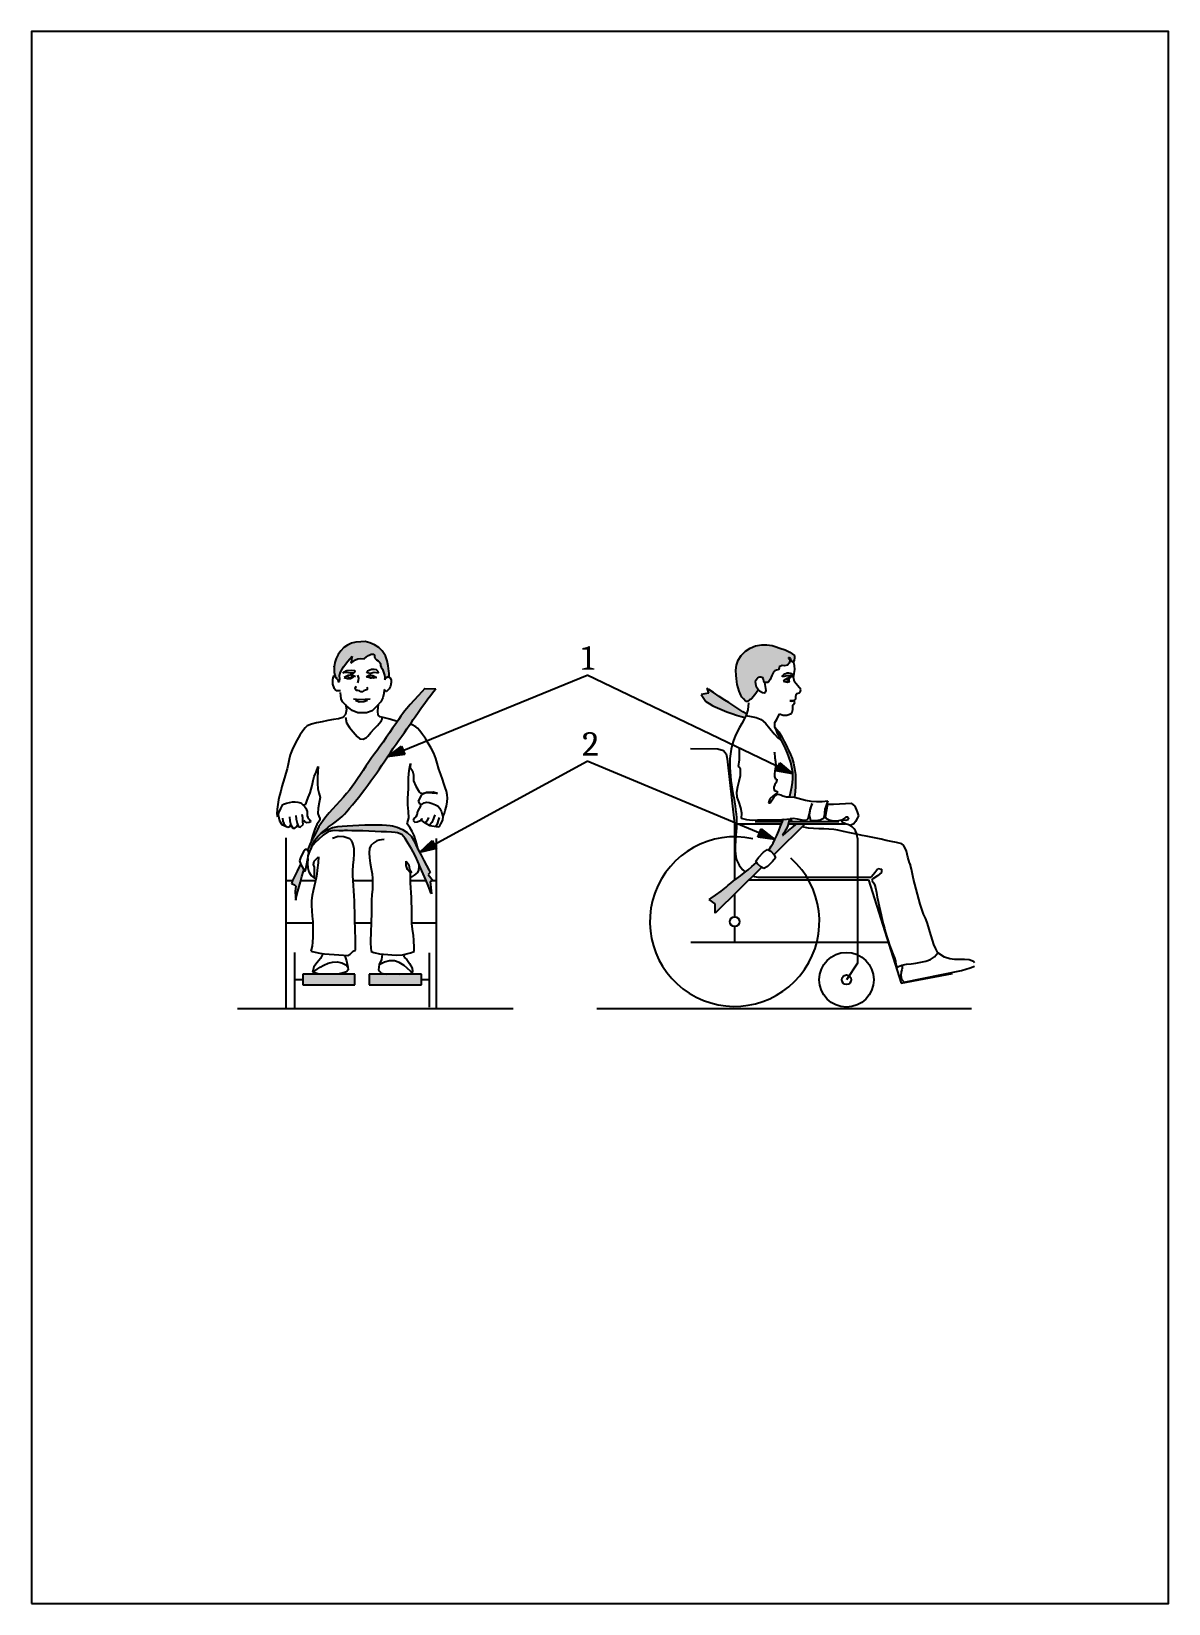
# Model space of a CAD drawing. Extents: x 0 to 170, y 0 to 235.
import ezdxf

# ---------------------------------------------------------------- set-up
doc = ezdxf.new("R2010")
doc.units = 0
for name, color, linetype in [('00.1-SYMBOLS', 3, 'CONTINUOUS'), ('00.3-HATCHING', 3, 'CONTINUOUS'), ('00.4-TEXT', 2, 'CONTINUOUS'), ('001-SYMBOLS', 2, 'CONTINUOUS'), ('01.4-CONTINUOUS-035', 7, 'CONTINUOUS'), ('013-CONTINUOUS-025', 3, 'CONTINUOUS'), ('014-CONTINUOUS-035', 4, 'CONTINUOUS'), ('015-CONTINUOUS-050', 7, 'CONTINUOUS')]:
    doc.layers.add(name, color=color, linetype=linetype)
doc.layers.add('00.8-CADRES', color=9, linetype='CONTINUOUS', plot=False)
doc.styles.add('Cambria-3-5', font='Cambria.ttf', dxfattribs={"height": 3.5})
doc.styles.add('Latin-2-5', font='ISOCP.SHX', dxfattribs={"height": 2.5})
doc.dimstyles.new('ISO129', dxfattribs={"dimscale": 0, "dimtxt": 2.5, "dimasz": 2.5, "dimexe": 1.5, "dimexo": 0, "dimgap": 1.5, "dimtad": 1, "dimdsep": 46, "dimlunit": 6, "dimtxsty": 'Latin-2-5', "dimcen": 2.5, "dimclrd": 256, "dimclre": 256, "dimclrt": 256, "dimaunit": 1, "dimadec": 0, "dimazin": 0, "dimtfac": 2.5, "dimtdec": 1, "dimtmove": 0, "dimatfit": 3, "dimfxl": 1, "dimtolj": 1, "dimtzin": 0, "dimarcsym": 0})

msp = doc.modelspace()

# ---------------------------------------------------------------- texts
at = {"layer": '00.4-TEXT', "color": 7, "char_height": 3.5, "width": 2.9114, "attachment_point": 1, "style": 'Cambria-3-5'}
for s, insert in [('1', (82.22, 143.11)), ('2', (82.34, 130.26))]:
    msp.add_mtext(s, dxfattribs=dict(at, insert=insert))

# ---------------------------------------------------------------- blocks, each defined once
blk = doc.blocks.new('FL30°')
at = {"layer": '001-SYMBOLS'}
blk.add_hatch(color=0, dxfattribs=at).paths.add_polyline_path([(0, 0), (-1, 0.268), (-1, -0.268)])
at = {"layer": '001-SYMBOLS', "color": 0}
for p, q in [((-1, 0.268), (0, 0)), ((-1, -0.268), (-1, 0.268)), ((-1, -0.268), (-1, 0.268)), ((0, 0), (-1, -0.268))]:
    blk.add_line(p, q, dxfattribs=at)

# ---------------------------------------------------------------- hatches: boundary and pattern name
at = {"layer": '00.3-HATCHING'}
for points in [[(50.37, 141.73), (50.8, 141.93), (51.18, 141.93), (51.28, 141.74), (51.28, 141.49), (51.4, 141.25), (51.61, 141.08), (51.82, 140.9), (52.04, 140.74), (52.16, 140.52), (52.17, 140.22), (52.29, 139.96), (52.49, 139.68), (52.6, 139.37), (52.69, 139.07), (52.8, 138.76), (52.84, 138.43), (52.83, 138.22), (52.99, 138.46), (53.23, 138.51), (53.32, 138.51), (53.41, 138.52), (53.46, 138.75), (53.48, 139.07), (53.44, 139.37), (53.32, 140.16), (53.17, 140.93), (52.91, 141.68), (52.45, 142.41), (51.94, 142.9), (51.31, 143.32), (50.61, 143.63), (49.9, 143.79), (49.22, 143.75), (48.51, 143.72), (47.85, 143.55), (47.25, 143.27), (46.71, 142.89), (46.24, 142.42), (45.85, 141.88), (45.56, 141.29), (45.36, 140.66), (45.26, 140.01), (45.26, 139.68), (45.28, 139.24), (45.35, 138.8), (45.45, 138.43), (45.8, 138.1), (45.93, 137.75), (46.04, 137.84), (46.1, 138.25), (46.08, 138.73), (46.18, 139.23), (46.67, 140.04), (47.3, 140.86), (47.96, 141.63), (47.85, 141.29), (47.86, 140.92), (47.77, 140.58), (48.1, 140.83), (48.45, 141.05), (48.82, 141.23), (49.26, 141.25), (49.72, 141.23), (50.11, 141.52)], [(109.94, 143.32), (109.14, 143.32), (108.26, 143.15), (107.46, 142.83), (106.73, 142.35), (106.1, 141.71), (105.68, 141.03), (105.43, 140.29), (105.32, 139.52), (105.34, 138.75), (105.4, 138.28), (105.46, 137.79), (105.5, 137.42), (105.82, 136.37), (106.03, 135.81), (106.2, 135.51), (106.44, 135.25), (106.82, 134.82), (107.04, 134.85), (107.35, 135.08), (107.6, 135.2), (107.69, 135.3), (107.89, 135.54), (108.12, 135.79), (108.29, 136.04), (108.5, 136.31), (108.68, 136.6), (108.28, 137.18), (108.22, 137.81), (108.63, 138.43), (108.84, 138.5), (109.09, 138.5), (109.3, 138.43), (109.44, 138.17), (109.5, 137.87), (109.57, 137.7), (110.15, 137.69), (110.46, 138.12), (110.69, 138.75), (110.99, 139.34), (111.16, 139.43), (111.41, 139.5), (111.67, 139.58), (111.76, 139.73), (111.77, 139.89), (111.8, 140.01), (112.22, 140.23), (112.6, 140.19), (113.01, 140.28), (113.27, 140.58), (113.44, 141.03), (113.17, 141.25), (113.17, 141.34), (113.17, 141.41), (113.17, 141.44), (113.46, 141.26), (113.65, 140.85), (113.9, 140.71), (114.02, 140.97), (114.1, 141.42), (114.06, 141.71), (113.4, 142.19), (112.69, 142.55), (111.88, 142.81), (111.75, 142.86), (111.6, 142.93), (111.48, 142.97), (110.72, 143.19)], [(55.36, 129.64), (55.75, 130.2), (56.12, 130.74), (56.48, 131.24), (56.8, 131.71), (57.09, 132.15), (57.35, 132.53), (57.81, 133.22), (58.3, 133.92), (58.8, 134.59), (59.28, 135.23), (59.73, 135.81), (60.12, 136.32), (60.44, 136.73), (58.83, 136.79), (58.37, 136.3), (57.82, 135.7), (57.22, 135.04), (56.64, 134.39), (56.13, 133.81), (55.76, 133.37), (55.54, 133.07), (55.24, 132.65), (54.87, 132.12), (54.46, 131.51), (54, 130.85), (53.53, 130.16), (53.04, 129.45), (52.56, 128.77), (52.1, 128.11), (51.67, 127.52), (51.29, 127.02), (50.86, 126.44), (50.43, 125.82), (50.01, 125.19), (49.59, 124.55), (49.18, 123.91), (48.77, 123.29), (48.36, 122.68), (47.96, 122.11), (47.55, 121.58), (47.12, 121.07), (46.63, 120.52), (46.11, 119.95), (45.57, 119.36), (45.03, 118.77), (44.51, 118.19), (44.03, 117.61), (43.6, 117.07), (43.25, 116.55), (42.99, 116.13), (42.71, 115.61), (42.41, 115.03), (42.08, 114.39), (41.74, 113.7), (41.4, 112.98), (41.25, 112.67), (41.39, 112.56), (41.47, 112.25), (41.39, 111.75), (41.64, 112.41), (41.85, 112.99), (42.04, 113.46), (42.37, 114.09), (42.8, 114.65), (43.3, 115.16), (43.85, 115.63), (44.43, 116.08), (45.02, 116.51), (45.6, 116.94), (46.15, 117.39), (46.45, 117.67), (46.79, 118.01), (47.17, 118.42), (47.57, 118.88), (48, 119.38), (48.44, 119.93), (48.9, 120.5), (49.83, 121.72), (50.3, 122.34), (50.75, 122.96), (51.2, 123.58), (51.62, 124.19), (52.02, 124.77), (52.39, 125.32), (52.81, 125.95), (53.24, 126.59), (53.67, 127.22), (54.1, 127.84), (54.53, 128.46), (54.95, 129.06)], [(103.65, 135.04), (102.82, 135.59), (101.95, 136.17), (101.26, 136.63), (100.99, 136.81), (101.23, 136.11), (100.12, 135.9), (100.8, 134.85), (101.3, 134.53), (101.89, 134.21), (102.55, 133.9), (103.25, 133.59), (103.98, 133.3), (104.72, 133.04), (105.43, 132.8), (106.1, 132.59), (106.66, 132.44), (106.85, 132.8), (106.91, 132.99), (106.36, 133.31), (105.62, 133.79), (104.86, 134.3), (104.24, 134.69)], [(114.23, 122.16), (114.25, 122.96), (114.21, 123.95), (114.1, 124.83), (113.94, 125.61), (113.73, 126.3), (113.49, 126.92), (113.25, 127.46), (113, 127.96), (112.76, 128.42), (112.55, 128.85), (112.19, 129.58), (111.72, 130.32), (111.16, 131), (111.37, 130.48), (111.53, 130.06), (111.83, 129.55), (112.14, 129), (112.45, 128.41), (112.75, 127.79), (113.04, 127.13), (113.3, 126.44), (113.52, 125.72), (113.7, 124.98), (113.82, 124.22), (113.84, 123.79), (113.82, 123.28), (113.76, 122.71), (113.67, 122.08), (113.54, 121.4), (113.38, 120.69), (113.36, 120.57), (114.1, 120.53), (114.18, 121.36)], [(53.63, 116.32), (53.1, 116.36), (52.42, 116.39), (51.64, 116.4), (50.77, 116.4), (49.86, 116.39), (48.94, 116.36), (48.04, 116.32), (47.2, 116.27), (46.44, 116.21), (45.8, 116.15), (45.32, 116.07), (45.02, 115.99), (44.17, 115.6), (43.3, 115.16), (42.8, 114.65), (42.37, 114.09), (42.04, 113.46), (41.92, 113.17), (42.35, 113.69), (42.92, 114.22), (43.62, 114.86), (44.43, 115.39), (45.25, 115.55), (45.98, 115.53), (46.53, 115.53), (46.79, 115.54), (47.26, 115.54), (47.91, 115.53), (48.68, 115.51), (49.55, 115.49), (50.46, 115.45), (51.39, 115.42), (52.28, 115.38), (53.1, 115.34), (53.81, 115.3), (54.37, 115.26), (54.74, 115.23), (55.38, 114.97), (55.87, 114.38), (56.31, 113.61), (56.81, 112.81), (57.07, 112.38), (57.4, 111.72), (57.77, 110.91), (58.17, 110), (58.57, 109.07), (58.95, 108.16), (59.29, 107.35), (59.55, 106.69), (59.73, 106.25), (59.79, 106.09), (59.61, 107.94), (60.06, 108.05), (59.31, 108.99), (59.61, 109.26), (59.4, 109.7), (59.08, 110.32), (58.67, 111.07), (58.24, 111.88), (57.81, 112.68), (57.45, 113.42), (57.18, 114.02), (56.77, 114.7), (56.17, 115.26), (55.46, 115.7), (54.7, 116.04), (53.98, 116.26)], [(110.87, 113.68), (110.59, 113.21), (110.23, 112.63), (110.53, 112.47), (111.04, 111.95), (115.68, 116.54), (114.44, 116.54), (113.19, 115.56), (112.74, 115.15), (112.39, 114.88), (112.27, 114.84), (112.47, 115.15), (112.7, 115.5), (112.92, 115.93), (113.14, 116.44), (113.31, 117.31), (112.36, 117.2), (112.26, 116.9), (112.26, 116.9), (111.99, 116.18), (111.72, 115.49), (111.43, 114.83), (111.15, 114.22)], [(40.44, 108.67), (40.68, 109.46), (40.75, 109.69), (40.69, 109.78), (40.29, 110.46), (40.25, 110.57), (40.03, 110.11), (39.71, 109.47), (39.43, 108.88), (39.26, 108.59), (39.02, 108.08), (38.89, 107.59), (39.11, 107.53), (39.34, 107.44), (39.51, 107.22), (39.42, 106.51), (39.46, 105.6), (39.51, 105.14), (39.57, 105.48), (39.68, 105.94), (39.83, 106.51), (40.01, 107.17), (40.22, 107.9)], [(104.17, 107.37), (103.86, 107.11), (103.12, 106.5), (102.29, 105.9), (101.61, 105.44), (101.34, 105.25), (102.2, 104.58), (102.2, 103.18), (109.13, 110.05), (109.03, 110.11), (108.53, 110.55), (108.42, 110.76), (107.72, 110.19), (107.14, 109.7), (106.56, 109.24), (106, 108.8), (105.47, 108.39), (104.98, 108.01), (104.54, 107.67)], [(40.56, 94.06), (40.56, 92.5), (48.36, 92.5), (48.36, 94.06)], [(58.31, 92.5), (58.31, 94.06), (50.51, 94.06), (50.51, 92.5)]]:
    msp.add_hatch(color=256, dxfattribs=at).paths.add_polyline_path(points)

# ---------------------------------------------------------------- linework, layer by layer
at = {"layer": '00.8-CADRES'}
msp.add_lwpolyline([(0, 0), (170, 0), (170, 235), (0, 235)], close=True, dxfattribs=at)
at = {"layer": '01.4-CONTINUOUS-035'}
for p, q in [((47.85, 143.55), (47.25, 143.27)), ((47.85, 143.55), (47.25, 143.27)), ((48.51, 143.72), (47.85, 143.55)), ((48.51, 143.72), (47.85, 143.55)), ((49.22, 143.75), (48.51, 143.72)), ((49.22, 143.75), (48.51, 143.72)), ((49.9, 143.79), (49.22, 143.75)), ((49.9, 143.79), (49.22, 143.75)), ((50.61, 143.63), (49.9, 143.79)), ((50.61, 143.63), (49.9, 143.79)), ((51.31, 143.32), (50.61, 143.63)), ((51.31, 143.32), (50.61, 143.63)), ((45.56, 141.29), (45.36, 140.66)), ((45.56, 141.29), (45.36, 140.66)), ((45.85, 141.88), (45.56, 141.29)), ((45.85, 141.88), (45.56, 141.29)), ((46.24, 142.42), (45.85, 141.88)), ((46.24, 142.42), (45.85, 141.88)), ((46.71, 142.89), (46.24, 142.42)), ((46.71, 142.89), (46.24, 142.42)), ((47.25, 143.27), (46.71, 142.89)), ((47.25, 143.27), (46.71, 142.89)), ((47.3, 140.86), (47.96, 141.63)), ((47.3, 140.86), (47.96, 141.63)), ((47.96, 141.63), (47.85, 141.29)), ((47.96, 141.63), (47.85, 141.29)), ((47.85, 141.29), (47.86, 140.92)), ((47.85, 141.29), (47.86, 140.92)), ((48.1, 140.83), (48.45, 141.05)), ((48.1, 140.83), (48.45, 141.05)), ((48.45, 141.05), (48.82, 141.23)), ((48.45, 141.05), (48.82, 141.23)), ((48.82, 141.23), (49.26, 141.25)), ((48.82, 141.23), (49.26, 141.25)), ((49.26, 141.25), (49.72, 141.23)), ((49.26, 141.25), (49.72, 141.23)), ((49.72, 141.23), (50.11, 141.52)), ((49.72, 141.23), (50.11, 141.52)), ((50.11, 141.52), (50.37, 141.73)), ((50.11, 141.52), (50.37, 141.73)), ((50.37, 141.73), (50.8, 141.93)), ((50.37, 141.73), (50.8, 141.93)), ((50.8, 141.93), (51.18, 141.93)), ((50.8, 141.93), (51.18, 141.93)), ((51.18, 141.93), (51.28, 141.74)), ((51.18, 141.93), (51.28, 141.74)), ((51.28, 141.74), (51.28, 141.49)), ((51.28, 141.74), (51.28, 141.49)), ((51.28, 141.49), (51.4, 141.25)), ((51.28, 141.49), (51.4, 141.25)), ((51.94, 142.9), (51.31, 143.32)), ((51.94, 142.9), (51.31, 143.32)), ((51.4, 141.25), (51.61, 141.08)), ((51.4, 141.25), (51.61, 141.08)), ((51.61, 141.08), (51.82, 140.9)), ((51.61, 141.08), (51.82, 140.9)), ((52.45, 142.41), (51.94, 142.9)), ((52.45, 142.41), (51.94, 142.9)), ((52.91, 141.68), (52.45, 142.41)), ((52.91, 141.68), (52.45, 142.41)), ((53.17, 140.93), (52.91, 141.68)), ((53.17, 140.93), (52.91, 141.68)), ((105.43, 140.29), (105.68, 141.03)), ((105.43, 140.29), (105.68, 141.03)), ((105.68, 141.03), (106.1, 141.71)), ((105.68, 141.03), (106.1, 141.71)), ((106.1, 141.71), (106.73, 142.35)), ((106.1, 141.71), (106.73, 142.35)), ((106.73, 142.35), (107.46, 142.83)), ((106.73, 142.35), (107.46, 142.83)), ((107.46, 142.83), (108.26, 143.15)), ((107.46, 142.83), (108.26, 143.15)), ((108.26, 143.15), (109.14, 143.32)), ((108.26, 143.15), (109.14, 143.32)), ((109.14, 143.32), (109.94, 143.32)), ((109.14, 143.32), (109.94, 143.32)), ((109.94, 143.32), (110.72, 143.19)), ((109.94, 143.32), (110.72, 143.19)), ((110.72, 143.19), (111.48, 142.97)), ((110.72, 143.19), (111.48, 142.97)), ((111.48, 142.97), (111.6, 142.93)), ((111.48, 142.97), (111.6, 142.93)), ((111.6, 142.93), (111.75, 142.86)), ((111.6, 142.93), (111.75, 142.86)), ((111.75, 142.86), (111.88, 142.81)), ((111.75, 142.86), (111.88, 142.81)), ((111.88, 142.81), (112.69, 142.55)), ((111.88, 142.81), (112.69, 142.55)), ((112.69, 142.55), (113.4, 142.19)), ((112.69, 142.55), (113.4, 142.19)), ((113.46, 141.26), (113.17, 141.44)), ((113.17, 141.44), (113.17, 141.41)), ((113.46, 141.26), (113.17, 141.44)), ((113.17, 141.41), (113.17, 141.34)), ((113.17, 141.34), (113.17, 141.25)), ((113.17, 141.25), (113.44, 141.03)), ((113.17, 141.25), (113.44, 141.03)), ((113.44, 141.03), (113.27, 140.58)), ((113.44, 141.03), (113.27, 140.58)), ((113.4, 142.19), (114.06, 141.71)), ((113.4, 142.19), (114.06, 141.71)), ((113.65, 140.85), (113.46, 141.26)), ((113.65, 140.85), (113.46, 141.26)), ((114.1, 141.42), (114.02, 140.97)), ((114.1, 141.42), (114.02, 140.97)), ((114.06, 141.71), (114.1, 141.42)), ((114.06, 141.71), (114.1, 141.42)), ((45.28, 138.65), (45.13, 138.59)), ((45.26, 140.12), (45.25, 139.68)), ((45.25, 139.68), (45.27, 139.24)), ((45.36, 140.66), (45.26, 140.01)), ((45.36, 140.66), (45.26, 140.01)), ((45.26, 140.12), (45.26, 139.68)), ((45.26, 140.09), (45.26, 140.12)), ((45.26, 140.09), (45.26, 140.12)), ((45.26, 140.06), (45.26, 140.09)), ((45.26, 140.04), (45.26, 140.09)), ((45.26, 140.01), (45.26, 140.06)), ((45.26, 140.01), (45.26, 140.04)), ((45.26, 139.68), (45.28, 139.24)), ((45.27, 139.24), (45.35, 138.8)), ((45.28, 139.24), (45.35, 138.8)), ((45.5, 138.5), (45.28, 138.65)), ((45.35, 138.8), (45.45, 138.43)), ((46.08, 138.73), (46.18, 139.23)), ((46.08, 138.73), (46.18, 139.23)), ((46.1, 138.25), (46.08, 138.73)), ((46.1, 138.25), (46.08, 138.73)), ((46.18, 139.23), (46.67, 140.04)), ((46.18, 139.23), (46.67, 140.04)), ((46.56, 139.1), (47.13, 139.47)), ((47.13, 139.16), (46.56, 139.1)), ((46.67, 140.04), (47.3, 140.86)), ((46.67, 140.04), (47.3, 140.86)), ((47.33, 138.71), (46.74, 138.43)), ((47.13, 139.47), (47.78, 139.54)), ((47.7, 139.07), (47.13, 139.16)), ((47.91, 138.85), (47.33, 138.71)), ((48.22, 139.07), (47.7, 139.07)), ((47.86, 140.92), (47.77, 140.58)), ((47.86, 140.92), (47.77, 140.58)), ((47.77, 140.58), (48.1, 140.83)), ((47.77, 140.58), (48.1, 140.83)), ((47.78, 139.54), (48.33, 139.45)), ((47.82, 138.76), (47.79, 138.75)), ((47.84, 138.77), (47.82, 138.76)), ((47.85, 138.78), (47.84, 138.77)), ((47.91, 138.68), (47.85, 138.78)), ((47.9, 138.58), (47.91, 138.68)), ((48.44, 138.53), (47.91, 138.85)), ((48.31, 139.18), (48.22, 139.07)), ((48.34, 139.35), (48.31, 139.18)), ((48.33, 139.45), (48.34, 139.35)), ((48.76, 138.78), (48.88, 138.33)), ((50.26, 139.36), (50.1, 139.27)), ((50.1, 139.27), (50.16, 139.15)), ((50.11, 138.53), (50.59, 138.84)), ((50.16, 139.15), (50.67, 139.09)), ((50.48, 139.48), (50.26, 139.36)), ((50.85, 139.64), (50.48, 139.48)), ((50.57, 138.75), (50.53, 138.61)), ((50.59, 138.75), (50.57, 138.75)), ((50.59, 138.84), (51.13, 138.7)), ((50.62, 138.75), (50.59, 138.75)), ((50.65, 138.75), (50.62, 138.75)), ((50.67, 139.09), (51.26, 139.21)), ((51.23, 139.63), (50.85, 139.64)), ((51.01, 138.48), (51.08, 138.7)), ((51.04, 138.7), (51.02, 138.7)), ((51.06, 138.7), (51.04, 138.7)), ((51.08, 138.7), (51.06, 138.7)), ((51.13, 138.7), (51.61, 138.43)), ((51.61, 139.56), (51.23, 139.63)), ((51.26, 139.21), (51.88, 139.13)), ((51.78, 139.35), (51.61, 139.56)), ((51.88, 139.17), (51.78, 139.35)), ((51.82, 140.9), (52.04, 140.74)), ((51.82, 140.9), (52.04, 140.74)), ((51.88, 139.13), (51.88, 139.17)), ((52.04, 140.74), (52.16, 140.52)), ((52.04, 140.74), (52.16, 140.52)), ((52.16, 140.52), (52.17, 140.22)), ((52.16, 140.52), (52.17, 140.22)), ((52.17, 140.22), (52.29, 139.96)), ((52.17, 140.22), (52.29, 139.96)), ((52.29, 139.96), (52.49, 139.68)), ((52.29, 139.96), (52.49, 139.68)), ((52.49, 139.68), (52.6, 139.37)), ((52.49, 139.68), (52.6, 139.37)), ((52.6, 139.37), (52.69, 139.07)), ((52.6, 139.37), (52.69, 139.07)), ((52.69, 139.07), (52.8, 138.76)), ((52.69, 139.07), (52.8, 138.76)), ((52.8, 138.76), (52.84, 138.43)), ((52.8, 138.76), (52.84, 138.43)), ((53.32, 140.16), (53.17, 140.93)), ((53.32, 140.16), (53.17, 140.93)), ((53.44, 139.37), (53.32, 140.16)), ((53.44, 139.37), (53.32, 140.16)), ((53.39, 138.43), (53.46, 138.75)), ((53.39, 138.43), (53.46, 138.75)), ((53.48, 139.07), (53.44, 139.37)), ((53.48, 139.07), (53.44, 139.37)), ((53.46, 138.75), (53.48, 139.07)), ((53.46, 138.75), (53.48, 139.07)), ((105.32, 139.52), (105.43, 140.29)), ((105.32, 139.52), (105.43, 140.29)), ((105.34, 138.75), (105.32, 139.52)), ((105.34, 138.75), (105.32, 139.52)), ((105.4, 138.28), (105.34, 138.75)), ((105.4, 138.28), (105.34, 138.75)), ((110.69, 138.75), (110.46, 138.12)), ((110.69, 138.75), (110.46, 138.12)), ((110.99, 139.34), (110.69, 138.75)), ((110.99, 139.34), (110.69, 138.75)), ((111.16, 139.43), (110.99, 139.34)), ((111.16, 139.43), (110.99, 139.34)), ((111.41, 139.5), (111.16, 139.43)), ((111.41, 139.5), (111.16, 139.43)), ((111.67, 139.58), (111.41, 139.5)), ((111.67, 139.58), (111.41, 139.5)), ((111.76, 139.73), (111.67, 139.58)), ((111.76, 139.73), (111.67, 139.58)), ((111.77, 139.89), (111.76, 139.73)), ((111.77, 139.89), (111.76, 139.73)), ((111.8, 140.01), (111.77, 139.89)), ((111.8, 140.01), (111.77, 139.89)), ((112.22, 140.23), (111.8, 140.01)), ((112.22, 140.23), (111.8, 140.01)), ((112.21, 138.53), (112.27, 138.69)), ((112.6, 140.19), (112.22, 140.23)), ((112.6, 140.19), (112.22, 140.23)), ((112.27, 138.69), (112.36, 138.79)), ((112.36, 138.79), (112.47, 138.88)), ((112.47, 138.88), (112.64, 138.99)), ((113.01, 140.28), (112.6, 140.19)), ((113.01, 140.28), (112.6, 140.19)), ((112.64, 138.99), (112.78, 139.03)), ((112.97, 138.69), (112.72, 138.64)), ((112.78, 139.03), (112.96, 139.1)), ((112.96, 139.1), (113.16, 139.11)), ((113.29, 138.7), (112.97, 138.69)), ((113.27, 140.58), (113.01, 140.28)), ((113.27, 140.58), (113.01, 140.28)), ((113.16, 139.11), (113.41, 139.08)), ((113.37, 138.7), (113.17, 138.67)), ((113.17, 138.67), (113.63, 138.67)), ((113.55, 138.72), (113.29, 138.7)), ((113.59, 138.7), (113.37, 138.7)), ((113.41, 139.08), (113.63, 139.02)), ((113.59, 138.69), (113.55, 138.72)), ((113.71, 138.8), (113.59, 138.7)), ((113.61, 138.65), (113.59, 138.69)), ((113.63, 138.67), (113.61, 138.65)), ((113.63, 139.02), (113.69, 138.97)), ((113.9, 140.71), (113.65, 140.85)), ((113.9, 140.71), (113.65, 140.85)), ((113.69, 138.97), (113.71, 138.89)), ((113.71, 138.89), (113.71, 138.8)), ((114.02, 140.97), (113.9, 140.71)), ((114.02, 140.97), (113.9, 140.71)), ((113.93, 138.48), (114.05, 139.01)), ((113.93, 138.48), (114.05, 139.01)), ((114.08, 140.22), (113.95, 140.81)), ((114.08, 140.22), (113.95, 140.81)), ((114.05, 139.01), (114.11, 139.6)), ((114.05, 139.01), (114.11, 139.6)), ((114.11, 139.6), (114.08, 140.22)), ((114.11, 139.6), (114.08, 140.22)), ((45.13, 138.59), (45.01, 138.07)), ((45.01, 138.07), (45.02, 137.44)), ((45.02, 137.44), (45.2, 136.86)), ((45.2, 136.86), (45.58, 136.49)), ((45.45, 138.43), (45.8, 138.1)), ((45.45, 138.43), (45.8, 138.1)), ((45.72, 138.35), (45.5, 138.5)), ((45.58, 136.49), (46.18, 136.49)), ((45.8, 138.1), (45.93, 137.75)), ((45.8, 138.1), (45.93, 137.75)), ((45.93, 137.75), (46.04, 137.84)), ((45.93, 137.75), (46.04, 137.84)), ((46.04, 137.84), (46.1, 138.25)), ((46.04, 137.84), (46.1, 138.25)), ((46.74, 138.43), (47.23, 138.28)), ((47.23, 138.28), (47.71, 138.3)), ((47.39, 138.64), (47.33, 138.53)), ((47.33, 138.53), (47.37, 138.43)), ((47.37, 138.43), (47.47, 138.4)), ((47.47, 138.4), (47.62, 138.4)), ((47.62, 138.4), (47.78, 138.41)), ((47.71, 138.3), (48.14, 138.53)), ((47.78, 138.41), (47.87, 138.48)), ((47.87, 138.48), (47.9, 138.58)), ((48.4, 136.82), (48.55, 137.08)), ((48.44, 136.63), (48.4, 136.82)), ((48.55, 136.49), (48.44, 136.63)), ((48.51, 137.05), (48.49, 137.03)), ((48.53, 137.07), (48.51, 137.05)), ((48.55, 137.08), (48.53, 137.07)), ((48.8, 136.47), (48.55, 136.49)), ((48.84, 137.97), (48.76, 137.65)), ((49.03, 136.42), (48.8, 136.47)), ((48.88, 138.33), (48.84, 137.97)), ((49.25, 136.3), (49.03, 136.42)), ((49.34, 136.27), (49.25, 136.3)), ((49.52, 136.3), (49.44, 136.27)), ((49.71, 136.44), (49.52, 136.3)), ((49.92, 136.51), (49.71, 136.44)), ((50.13, 136.57), (49.92, 136.51)), ((50.6, 138.38), (50.11, 138.53)), ((50.13, 137), (50.18, 136.83)), ((50.2, 136.67), (50.13, 136.57)), ((50.18, 136.83), (50.2, 136.67)), ((50.53, 138.61), (50.53, 138.47)), ((50.53, 138.47), (50.62, 138.4)), ((51.1, 138.35), (50.6, 138.38)), ((50.62, 138.4), (50.82, 138.38)), ((50.82, 138.38), (51.01, 138.48)), ((51.61, 138.43), (51.1, 138.35)), ((52.72, 136.65), (52.69, 136.04)), ((52.72, 136.65), (52.69, 136.04)), ((52.83, 136.47), (52.72, 136.65)), ((52.83, 138.21), (52.99, 138.46)), ((52.84, 138.43), (52.83, 138.08)), ((52.84, 138.43), (52.83, 138.08)), ((52.83, 138.08), (52.97, 138.36)), ((52.83, 138.08), (52.97, 138.36)), ((52.92, 136.31), (52.83, 136.47)), ((53.07, 136.33), (52.92, 136.31)), ((52.97, 138.36), (53.26, 138.51)), ((52.97, 138.36), (53.26, 138.51)), ((52.99, 138.46), (53.23, 138.51)), ((53.48, 136.71), (53.07, 136.33)), ((53.23, 138.51), (53.39, 138.51)), ((53.26, 138.51), (53.58, 138.53)), ((53.26, 138.51), (53.58, 138.53)), ((53.39, 138.51), (53.63, 138.37)), ((53.45, 138.5), (53.39, 138.43)), ((53.45, 138.5), (53.39, 138.43)), ((53.52, 138.51), (53.45, 138.5)), ((53.52, 138.51), (53.45, 138.5)), ((53.66, 137.15), (53.48, 136.71)), ((53.58, 138.53), (53.52, 138.51)), ((53.58, 138.53), (53.52, 138.51)), ((53.63, 138.37), (53.76, 138.04)), ((53.77, 137.7), (53.66, 137.15)), ((53.76, 138.04), (53.77, 137.7)), ((58.37, 136.3), (57.82, 135.7)), ((58.83, 136.79), (58.37, 136.3)), ((58.83, 136.79), (60.44, 136.73)), ((59.73, 135.81), (60.12, 136.32)), ((60.12, 136.32), (60.44, 136.73)), ((100.99, 136.81), (101.23, 136.11)), ((101.26, 136.63), (100.99, 136.81)), ((101.95, 136.17), (101.26, 136.63)), ((105.46, 137.79), (105.4, 138.28)), ((105.46, 137.79), (105.4, 138.28)), ((105.51, 137.38), (105.46, 137.79)), ((105.51, 137.38), (105.46, 137.79)), ((105.82, 136.37), (105.51, 137.4)), ((105.82, 136.37), (105.51, 137.4)), ((105.51, 137.4), (105.51, 137.38)), ((105.51, 137.4), (105.51, 137.38)), ((106.03, 135.81), (105.82, 136.37)), ((106.03, 135.81), (105.82, 136.37)), ((108.63, 138.43), (108.22, 137.81)), ((108.63, 138.43), (108.22, 137.81)), ((108.22, 137.81), (108.28, 137.18)), ((108.22, 137.81), (108.28, 137.18)), ((108.28, 137.18), (108.68, 136.6)), ((108.28, 137.18), (108.68, 136.6)), ((108.5, 136.31), (108.29, 136.04)), ((108.5, 136.31), (108.29, 136.04)), ((108.68, 136.6), (108.5, 136.31)), ((108.68, 136.6), (108.5, 136.31)), ((108.84, 138.5), (108.63, 138.43)), ((108.84, 138.5), (108.63, 138.43)), ((108.68, 136.6), (108.86, 136.44)), ((109.09, 138.5), (108.84, 138.5)), ((109.09, 138.5), (108.84, 138.5)), ((108.86, 136.44), (109.3, 136.17)), ((108.86, 136.44), (109.3, 136.17)), ((109.3, 138.43), (109.09, 138.5)), ((109.3, 138.43), (109.09, 138.5)), ((109.44, 138.17), (109.3, 138.43)), ((109.44, 138.17), (109.3, 138.43)), ((109.5, 137.87), (109.44, 138.17)), ((109.5, 137.87), (109.44, 138.17)), ((109.57, 137.7), (109.5, 137.87)), ((109.57, 137.7), (109.5, 137.87)), ((110.15, 137.69), (109.57, 137.7)), ((110.15, 137.69), (109.57, 137.7)), ((109.86, 136.46), (109.63, 137.7)), ((109.74, 136.23), (109.86, 136.46)), ((109.74, 136.23), (109.86, 136.46)), ((110.46, 138.12), (110.15, 137.69)), ((110.46, 138.12), (110.15, 137.69)), ((112.38, 138.59), (112.21, 138.53)), ((112.52, 138.6), (112.38, 138.59)), ((112.49, 137.97), (112.39, 137.89)), ((112.39, 137.89), (112.59, 137.83)), ((112.72, 138.13), (112.49, 137.97)), ((112.72, 138.64), (112.52, 138.6)), ((112.59, 137.83), (112.96, 137.75)), ((112.99, 138.27), (112.72, 138.13)), ((112.96, 137.75), (113.31, 137.84)), ((113.13, 138.32), (112.99, 138.27)), ((113.03, 137.98), (113.06, 138.15)), ((113.03, 137.98), (113.06, 138.15)), ((113.07, 137.81), (113.03, 137.98)), ((113.07, 137.81), (113.03, 137.98)), ((113.06, 138.15), (113.09, 138.32)), ((113.06, 138.15), (113.09, 138.32)), ((113.12, 137.79), (113.07, 137.81)), ((113.12, 137.79), (113.07, 137.81)), ((113.09, 138.32), (113.09, 138.31)), ((113.09, 138.32), (113.09, 138.31)), ((113.09, 138.29), (113.28, 138.32)), ((113.09, 138.31), (113.09, 138.3)), ((113.09, 138.31), (113.09, 138.3)), ((113.09, 138.3), (113.09, 138.29)), ((113.09, 138.3), (113.09, 138.29)), ((113.17, 137.83), (113.12, 137.79)), ((113.17, 137.83), (113.12, 137.79)), ((113.26, 138.35), (113.13, 138.32)), ((113.2, 137.89), (113.17, 137.83)), ((113.2, 137.89), (113.17, 137.83)), ((113.24, 138.03), (113.2, 137.89)), ((113.24, 138.03), (113.2, 137.89)), ((113.25, 138.18), (113.24, 138.03)), ((113.25, 138.18), (113.24, 138.03)), ((113.26, 138.33), (113.25, 138.32)), ((113.25, 138.32), (113.25, 138.18)), ((113.26, 138.32), (113.25, 138.32)), ((113.25, 138.32), (113.25, 138.18)), ((113.42, 138.4), (113.26, 138.35)), ((113.27, 138.33), (113.26, 138.33)), ((113.27, 138.32), (113.26, 138.32)), ((113.28, 138.32), (113.27, 138.33)), ((113.28, 138.32), (113.27, 138.32)), ((113.31, 137.84), (113.32, 137.85)), ((113.32, 137.85), (113.35, 137.88)), ((113.35, 137.88), (113.36, 137.89)), ((113.49, 138.45), (113.42, 138.4)), ((113.56, 138.53), (113.49, 138.45)), ((113.63, 138.62), (113.56, 138.53)), ((114.06, 137.77), (113.93, 138.48)), ((114.06, 137.77), (113.93, 138.48)), ((114.59, 137.18), (114.06, 137.77)), ((114.59, 137.18), (114.06, 137.77)), ((115, 136.62), (114.59, 137.18)), ((115, 136.62), (114.59, 137.18)), ((114.76, 136.15), (114.97, 136.36)), ((114.76, 136.15), (114.97, 136.36)), ((114.97, 136.36), (115, 136.62)), ((114.97, 136.36), (115, 136.62)), ((46.26, 135.69), (46.18, 136.19)), ((46.26, 135.69), (46.18, 136.19)), ((46.29, 135.23), (46.26, 135.69)), ((46.29, 135.23), (46.26, 135.69)), ((46.48, 134.8), (46.29, 135.23)), ((46.48, 134.8), (46.29, 135.23)), ((47.13, 134.12), (46.48, 134.8)), ((47.13, 134.12), (46.48, 134.8)), ((46.93, 134.42), (47.08, 133.65)), ((46.93, 134.42), (47.08, 133.65)), ((47.95, 133.51), (47.13, 134.12)), ((47.95, 133.51), (47.13, 134.12)), ((48.14, 135.25), (49.08, 135.15)), ((48.47, 135.06), (48.99, 134.81)), ((48.99, 134.81), (49.67, 134.82)), ((49.08, 135.15), (49.89, 135.17)), ((49.44, 136.27), (49.34, 136.27)), ((49.67, 134.82), (50.22, 135.04)), ((49.89, 135.17), (50.62, 135.25)), ((51.6, 134.11), (50.93, 133.45)), ((51.6, 134.11), (50.93, 133.45)), ((52.21, 134.8), (51.6, 134.11)), ((52.21, 134.8), (51.6, 134.11)), ((51.77, 133.38), (51.9, 134.45)), ((52.55, 135.37), (52.21, 134.8)), ((52.55, 135.37), (52.21, 134.8)), ((52.69, 136.04), (52.55, 135.37)), ((52.69, 136.04), (52.55, 135.37)), ((56.64, 134.39), (56.13, 133.81)), ((57.22, 135.04), (56.64, 134.39)), ((57.82, 135.7), (57.22, 135.04)), ((58.3, 133.92), (58.8, 134.59)), ((58.8, 134.59), (59.28, 135.23)), ((59.28, 135.23), (59.73, 135.81)), ((101.23, 136.11), (100.12, 135.9)), ((100.12, 135.9), (100.8, 134.85)), ((100.8, 134.85), (101.3, 134.53)), ((101.3, 134.53), (101.89, 134.21)), ((101.89, 134.21), (102.55, 133.9)), ((102.82, 135.59), (101.95, 136.17)), ((103.65, 135.04), (102.82, 135.59)), ((104.24, 134.69), (103.65, 135.04)), ((104.86, 134.3), (104.24, 134.69)), ((105.62, 133.79), (104.86, 134.3)), ((106.2, 135.51), (106.03, 135.81)), ((106.2, 135.51), (106.03, 135.81)), ((106.44, 135.25), (106.2, 135.51)), ((106.44, 135.25), (106.2, 135.51)), ((106.82, 134.82), (106.44, 135.25)), ((106.82, 134.82), (106.44, 135.25)), ((107.04, 134.85), (106.82, 134.82)), ((107.04, 134.85), (106.82, 134.82)), ((107.35, 135.08), (107.04, 134.85)), ((107.35, 135.08), (107.04, 134.85)), ((107.22, 134.65), (107.1, 133.61)), ((107.22, 134.65), (107.1, 133.61)), ((107.6, 135.2), (107.35, 135.08)), ((107.6, 135.2), (107.35, 135.08)), ((107.69, 135.3), (107.6, 135.2)), ((107.69, 135.3), (107.6, 135.2)), ((107.89, 135.54), (107.69, 135.3)), ((107.89, 135.54), (107.69, 135.3)), ((108.12, 135.79), (107.89, 135.54)), ((108.12, 135.79), (107.89, 135.54)), ((108.29, 136.04), (108.12, 135.79)), ((108.29, 136.04), (108.12, 135.79)), ((109.3, 136.17), (109.53, 136.13)), ((109.3, 136.17), (109.53, 136.13)), ((109.53, 136.13), (109.74, 136.23)), ((109.53, 136.13), (109.74, 136.23)), ((113.51, 134.95), (113.36, 134.93)), ((113.51, 134.95), (113.36, 134.93)), ((113.36, 134.93), (113.65, 134.91)), ((113.36, 134.93), (113.65, 134.91)), ((113.82, 134.96), (113.51, 134.95)), ((113.82, 134.96), (113.51, 134.95)), ((113.65, 134.91), (114.02, 134.97)), ((113.65, 134.91), (114.02, 134.97)), ((114.01, 134.93), (113.82, 134.96)), ((114.01, 134.93), (113.82, 134.96)), ((113.82, 133.99), (113.85, 134.27)), ((113.82, 133.99), (113.85, 134.27)), ((113.83, 133.65), (113.82, 133.99)), ((113.83, 133.65), (113.82, 133.99)), ((113.85, 134.27), (114.01, 134.45)), ((113.85, 134.27), (114.01, 134.45)), ((114.06, 134.89), (114.01, 134.93)), ((114.06, 134.89), (114.01, 134.93)), ((114.01, 134.45), (114.12, 134.71)), ((114.01, 134.45), (114.12, 134.71)), ((114.02, 134.97), (114.28, 135.2)), ((114.02, 134.97), (114.28, 135.2)), ((114.1, 134.81), (114.06, 134.89)), ((114.1, 134.81), (114.06, 134.89)), ((114.12, 134.71), (114.1, 134.81)), ((114.12, 134.71), (114.1, 134.81)), ((114.28, 135.2), (114.29, 135.53)), ((114.28, 135.2), (114.29, 135.53)), ((114.29, 135.53), (114.33, 135.88)), ((114.29, 135.53), (114.33, 135.88)), ((114.33, 135.88), (114.44, 136.03)), ((114.33, 135.88), (114.44, 136.03)), ((114.44, 136.03), (114.76, 136.15)), ((114.44, 136.03), (114.76, 136.15)), ((42.62, 131.64), (41.86, 131.43)), ((42.62, 131.64), (41.86, 131.43)), ((43.46, 131.82), (42.62, 131.64)), ((43.46, 131.82), (42.62, 131.64)), ((44.33, 131.98), (43.46, 131.82)), ((44.33, 131.98), (43.46, 131.82)), ((45.17, 132.13), (44.33, 131.98)), ((45.17, 132.13), (44.33, 131.98)), ((45.92, 132.27), (45.17, 132.13)), ((45.92, 132.27), (45.17, 132.13)), ((46.53, 132.43), (45.92, 132.27)), ((46.53, 132.43), (45.92, 132.27)), ((46.97, 132.88), (46.53, 132.43)), ((46.97, 132.88), (46.53, 132.43)), ((46.93, 132.48), (47.1, 131.67)), ((47.08, 133.65), (46.97, 132.88)), ((47.08, 133.65), (46.97, 132.88)), ((47.1, 131.67), (47.54, 130.96)), ((48.82, 133.15), (47.95, 133.51)), ((48.82, 133.15), (47.95, 133.51)), ((49.21, 133.15), (48.82, 133.15)), ((49.21, 133.15), (48.82, 133.15)), ((49.68, 133.15), (49.21, 133.15)), ((49.68, 133.15), (49.21, 133.15)), ((50.11, 133.15), (49.68, 133.15)), ((50.11, 133.15), (49.68, 133.15)), ((50.93, 133.45), (50.11, 133.15)), ((50.93, 133.45), (50.11, 133.15)), ((51.75, 131.27), (52.23, 131.86)), ((51.83, 132.81), (51.77, 133.38)), ((51.83, 132.81), (51.77, 133.38)), ((52.15, 132.53), (51.83, 132.81)), ((52.15, 132.53), (51.83, 132.81)), ((52.79, 132.41), (52.15, 132.53)), ((52.79, 132.41), (52.15, 132.53)), ((52.23, 131.86), (52.33, 132.01)), ((52.33, 132.01), (52.42, 132.18)), ((52.42, 132.18), (52.45, 132.37)), ((53.58, 132.22), (52.79, 132.41)), ((53.58, 132.22), (52.79, 132.41)), ((54.67, 131.83), (53.58, 132.22)), ((54.87, 132.12), (54.46, 131.51)), ((55.24, 132.65), (54.87, 132.12)), ((55.54, 133.07), (55.24, 132.65)), ((55.76, 133.37), (55.54, 133.07)), ((56.13, 133.81), (55.76, 133.37)), ((56.48, 131.24), (56.8, 131.71)), ((56.8, 131.71), (57.09, 132.15)), ((57.09, 132.15), (57.35, 132.53)), ((57.35, 132.53), (57.81, 133.22)), ((57.81, 133.22), (58.3, 133.92)), ((102.55, 133.9), (103.25, 133.59)), ((103.25, 133.59), (103.98, 133.3)), ((103.98, 133.3), (104.72, 133.04)), ((104.72, 133.04), (105.43, 132.8)), ((105.43, 132.8), (106.1, 132.59)), ((106.36, 133.31), (105.62, 133.79)), ((106.1, 132.59), (106.66, 132.44)), ((106.53, 132.19), (106.19, 131.56)), ((106.53, 132.19), (106.19, 131.56)), ((106.9, 132.99), (106.36, 133.31)), ((106.85, 132.8), (106.53, 132.19)), ((106.85, 132.8), (106.53, 132.19)), ((106.82, 132.74), (107.58, 132.59)), ((107.1, 133.61), (106.85, 132.8)), ((107.1, 133.61), (106.85, 132.8)), ((107.58, 132.59), (108.34, 132.46)), ((108.34, 132.46), (109.1, 132.17)), ((109.1, 132.17), (109.76, 131.59)), ((111.16, 131.71), (111.47, 132.26)), ((111.16, 131.71), (111.47, 132.26)), ((111.16, 131), (111.16, 131.71)), ((111.16, 131), (111.16, 131.71)), ((111.47, 132.26), (111.83, 132.99)), ((111.47, 132.26), (111.83, 132.99)), ((111.83, 132.99), (112.37, 132.8)), ((111.83, 132.99), (112.37, 132.8)), ((112.37, 132.8), (112.91, 132.78)), ((112.37, 132.8), (112.91, 132.78)), ((112.91, 132.78), (113.63, 133.05)), ((112.91, 132.78), (113.63, 133.05)), ((113.63, 133.05), (113.75, 133.26)), ((113.63, 133.05), (113.75, 133.26)), ((113.75, 133.26), (113.83, 133.65)), ((113.75, 133.26), (113.83, 133.65)), ((40.14, 129.83), (39.72, 129.12)), ((40.14, 129.83), (39.72, 129.12)), ((40.55, 130.44), (40.14, 129.83)), ((40.55, 130.44), (40.14, 129.83)), ((40.92, 130.91), (40.55, 130.44)), ((40.92, 130.91), (40.55, 130.44)), ((41.23, 131.19), (40.92, 130.91)), ((41.23, 131.19), (40.92, 130.91)), ((41.86, 131.43), (41.23, 131.19)), ((41.86, 131.43), (41.23, 131.19)), ((47.54, 130.96), (48.12, 130.31)), ((48.12, 130.31), (48.68, 129.63)), ((48.68, 129.63), (49.09, 129.27)), ((49.09, 129.27), (49.6, 129.19)), ((49.6, 129.19), (50.08, 129.44)), ((50.08, 129.44), (50.31, 129.68)), ((50.31, 129.68), (50.52, 129.94)), ((50.52, 129.94), (50.73, 130.19)), ((50.73, 130.19), (51.24, 130.73)), ((51.24, 130.73), (51.75, 131.27)), ((53.04, 129.45), (52.56, 128.77)), ((53.53, 130.16), (53.04, 129.45)), ((54, 130.85), (53.53, 130.16)), ((54.46, 131.51), (54, 130.85)), ((54.95, 129.06), (55.36, 129.64)), ((55.36, 129.64), (55.75, 130.2)), ((55.75, 130.2), (56.12, 130.74)), ((56.12, 130.74), (56.48, 131.24)), ((56.92, 131.36), (56.61, 131.44)), ((57.48, 131.06), (56.92, 131.36)), ((57.48, 131.06), (56.92, 131.36)), ((57.72, 130.83), (57.48, 131.06)), ((57.72, 130.83), (57.48, 131.06)), ((58.06, 130.45), (57.72, 130.83)), ((58.06, 130.45), (57.72, 130.83)), ((58.45, 129.93), (58.06, 130.45)), ((58.45, 129.93), (58.06, 130.45)), ((58.89, 129.3), (58.45, 129.93)), ((58.89, 129.3), (58.45, 129.93)), ((59.33, 128.61), (58.89, 129.3)), ((59.33, 128.61), (58.89, 129.3)), ((105.23, 129.66), (104.96, 129.01)), ((105.23, 129.66), (104.96, 129.01)), ((105.53, 130.3), (105.23, 129.66)), ((105.53, 130.3), (105.23, 129.66)), ((105.85, 130.93), (105.53, 130.3)), ((105.85, 130.93), (105.53, 130.3)), ((106.19, 131.56), (105.85, 130.93)), ((106.19, 131.56), (105.85, 130.93)), ((109.76, 131.59), (110.37, 130.78)), ((110.37, 130.78), (111.02, 129.99)), ((111.02, 129.99), (111.62, 129.36)), ((111.37, 130.48), (111.16, 131)), ((111.16, 131), (111.72, 130.32)), ((111.53, 130.06), (111.37, 130.48)), ((111.83, 129.55), (111.53, 130.06)), ((111.62, 129.36), (112.1, 129.06)), ((111.72, 130.32), (112.19, 129.58)), ((112.14, 129), (111.83, 129.55)), ((112.19, 129.58), (112.55, 128.85)), ((38.97, 127.6), (38.7, 126.86)), ((38.97, 127.6), (38.7, 126.86)), ((39.32, 128.36), (38.97, 127.6)), ((39.32, 128.36), (38.97, 127.6)), ((39.72, 129.12), (39.32, 128.36)), ((39.72, 129.12), (39.32, 128.36)), ((51.29, 127.02), (50.86, 126.44)), ((51.67, 127.52), (51.29, 127.02)), ((52.1, 128.11), (51.67, 127.52)), ((52.56, 128.77), (52.1, 128.11)), ((53.24, 126.59), (53.67, 127.22)), ((53.67, 127.22), (54.1, 127.84)), ((54.1, 127.84), (54.53, 128.46)), ((54.53, 128.46), (54.95, 129.06)), ((59.76, 127.86), (59.33, 128.61)), ((59.76, 127.86), (59.33, 128.61)), ((60.15, 127.1), (59.76, 127.86)), ((60.15, 127.1), (59.76, 127.86)), ((60.46, 126.34), (60.15, 127.1)), ((60.46, 126.34), (60.15, 127.1)), ((98.54, 127.8), (102.63, 127.75)), ((102.63, 127.75), (103.46, 127.5)), ((103.46, 127.5), (103.86, 127.02)), ((103.86, 127.02), (104.03, 126.29)), ((104.49, 127.01), (104.43, 126.34)), ((104.49, 127.01), (104.43, 126.34)), ((104.59, 127.69), (104.49, 127.01)), ((104.59, 127.69), (104.49, 127.01)), ((104.75, 128.35), (104.59, 127.69)), ((104.75, 128.35), (104.59, 127.69)), ((104.96, 129.01), (104.75, 128.35)), ((104.96, 129.01), (104.75, 128.35)), ((105.85, 126.86), (105.88, 127.91)), ((105.85, 126.86), (105.88, 127.91)), ((111.1, 127.23), (111.1, 127.25)), ((111.1, 127.25), (111.1, 127.23)), ((111.1, 127.23), (111.1, 127.23)), ((111.1, 127.23), (111.12, 126.44)), ((111.1, 127.23), (111.12, 126.44)), ((112.45, 128.41), (112.14, 129)), ((112.75, 127.79), (112.45, 128.41)), ((112.55, 128.85), (112.76, 128.42)), ((113.04, 127.13), (112.75, 127.79)), ((112.76, 128.42), (113, 127.96)), ((113, 127.96), (113.25, 127.46)), ((113.3, 126.44), (113.04, 127.13)), ((113.25, 127.46), (113.49, 126.92)), ((113.49, 126.92), (113.73, 126.3)), ((38.23, 124.79), (38.04, 124.11)), ((38.23, 124.79), (38.04, 124.11)), ((38.4, 125.49), (38.23, 124.79)), ((38.4, 125.49), (38.23, 124.79)), ((38.54, 126.21), (38.4, 125.49)), ((38.54, 126.21), (38.4, 125.49)), ((38.7, 126.86), (38.54, 126.21)), ((38.7, 126.86), (38.54, 126.21)), ((42.58, 124.27), (42.86, 125.14)), ((42.86, 125.14), (42.83, 124.35)), ((42.86, 125.14), (42.83, 124.35)), ((49.59, 124.55), (49.18, 123.91)), ((50.01, 125.19), (49.59, 124.55)), ((50.43, 125.82), (50.01, 125.19)), ((50.86, 126.44), (50.43, 125.82)), ((51.62, 124.19), (52.02, 124.77)), ((52.02, 124.77), (52.39, 125.32)), ((52.39, 125.32), (52.81, 125.95)), ((52.81, 125.95), (53.24, 126.59)), ((56.43, 124.08), (56.51, 124.83)), ((56.43, 124.08), (56.51, 124.83)), ((56.51, 124.83), (56.65, 125.57)), ((56.51, 124.83), (56.65, 125.57)), ((56.65, 125.57), (56.61, 124.97)), ((56.65, 125.57), (56.61, 124.97)), ((56.61, 124.97), (56.95, 124.46)), ((56.61, 124.97), (56.95, 124.46)), ((60.68, 125.62), (60.46, 126.34)), ((60.68, 125.62), (60.46, 126.34)), ((60.93, 124.71), (60.68, 125.62)), ((60.93, 124.71), (60.68, 125.62)), ((61.18, 123.92), (60.93, 124.71)), ((61.18, 123.92), (60.93, 124.71)), ((104.03, 126.29), (105.1, 116.53)), ((104.43, 126.34), (104.4, 125.67)), ((104.43, 126.34), (104.4, 125.67)), ((104.4, 125.67), (104.41, 125)), ((104.4, 125.67), (104.41, 125)), ((104.41, 125), (104.45, 124.34)), ((104.41, 125), (104.45, 124.34)), ((105.69, 125.11), (105.84, 126.12)), ((105.69, 125.11), (105.84, 126.12)), ((105.92, 124.97), (105.69, 125.11)), ((105.92, 124.97), (105.69, 125.11)), ((105.84, 126.12), (105.85, 126.86)), ((105.84, 126.12), (105.85, 126.86)), ((105.99, 124.75), (105.92, 124.97)), ((105.99, 124.75), (105.92, 124.97)), ((106.02, 124.54), (105.99, 124.75)), ((106.02, 124.54), (105.99, 124.75)), ((111.12, 126.44), (111.23, 125.86)), ((111.12, 126.44), (111.23, 125.86)), ((111.29, 125.26), (111.16, 124.44)), ((111.29, 125.26), (111.16, 124.44)), ((111.23, 125.86), (111.29, 125.26)), ((111.23, 125.86), (111.29, 125.26)), ((113.52, 125.72), (113.3, 126.44)), ((113.7, 124.98), (113.52, 125.72)), ((113.82, 124.22), (113.7, 124.98)), ((113.73, 126.3), (113.94, 125.61)), ((113.94, 125.61), (114.1, 124.83)), ((114.1, 124.83), (114.21, 123.95)), ((37.65, 122.77), (37.45, 122.12)), ((37.65, 122.77), (37.45, 122.12)), ((37.85, 123.43), (37.65, 122.77)), ((37.85, 123.43), (37.65, 122.77)), ((38.04, 124.11), (37.85, 123.43)), ((38.04, 124.11), (37.85, 123.43)), ((41.65, 121.19), (41.99, 122.29)), ((41.65, 121.19), (41.99, 122.29)), ((41.99, 122.29), (42.14, 123.04)), ((41.99, 122.29), (42.14, 123.04)), ((42.14, 123.04), (42.26, 123.64)), ((42.14, 123.04), (42.26, 123.64)), ((42.26, 123.64), (42.58, 124.27)), ((42.26, 123.64), (42.58, 124.27)), ((42.78, 123.47), (42.75, 122.58)), ((42.78, 123.47), (42.75, 122.58)), ((42.75, 122.58), (42.8, 121.8)), ((42.75, 122.58), (42.8, 121.8)), ((42.83, 124.35), (42.78, 123.47)), ((42.83, 124.35), (42.78, 123.47)), ((48.36, 122.68), (47.96, 122.11)), ((48.77, 123.29), (48.36, 122.68)), ((49.18, 123.91), (48.77, 123.29)), ((49.83, 121.72), (50.3, 122.34)), ((50.3, 122.34), (50.75, 122.96)), ((50.75, 122.96), (51.2, 123.58)), ((51.2, 123.58), (51.62, 124.19)), ((56.36, 121.84), (56.37, 122.59)), ((56.36, 121.84), (56.37, 122.59)), ((56.37, 122.59), (56.39, 123.34)), ((56.37, 122.59), (56.39, 123.34)), ((56.39, 123.34), (56.43, 124.08)), ((56.39, 123.34), (56.43, 124.08)), ((56.95, 124.46), (57.1, 123.9)), ((56.95, 124.46), (57.1, 123.9)), ((57.1, 123.9), (57.12, 122.99)), ((57.1, 123.9), (57.12, 122.99)), ((57.12, 122.99), (57.47, 122.18)), ((57.12, 122.99), (57.47, 122.18)), ((61.43, 123.21), (61.18, 123.92)), ((61.43, 123.21), (61.18, 123.92)), ((61.66, 122.58), (61.43, 123.21)), ((61.66, 122.58), (61.43, 123.21)), ((61.86, 122), (61.66, 122.58)), ((61.86, 122), (61.66, 122.58)), ((104.45, 124.34), (104.51, 123.68)), ((104.45, 124.34), (104.51, 123.68)), ((104.51, 123.68), (104.58, 123.02)), ((104.51, 123.68), (104.58, 123.02)), ((104.58, 123.02), (104.68, 122.37)), ((104.58, 123.02), (104.68, 122.37)), ((104.68, 122.37), (104.78, 121.73)), ((104.68, 122.37), (104.78, 121.73)), ((105.61, 122.11), (105.82, 122.94)), ((105.61, 122.11), (105.82, 122.94)), ((105.82, 122.94), (105.99, 123.76)), ((105.82, 122.94), (105.99, 123.76)), ((105.99, 123.76), (106.02, 124.54)), ((105.99, 123.76), (106.02, 124.54)), ((111.15, 122.42), (110.97, 122.01)), ((111.15, 122.42), (110.97, 122.01)), ((111.16, 124.44), (111.07, 124.04)), ((111.16, 124.44), (111.07, 124.04)), ((111.07, 124.04), (111.07, 123.63)), ((111.07, 124.04), (111.07, 123.63)), ((111.07, 123.63), (111.24, 123.25)), ((111.07, 123.63), (111.24, 123.25)), ((111.41, 122.8), (111.15, 122.42)), ((111.41, 122.8), (111.15, 122.42)), ((111.24, 123.25), (111.3, 123.23)), ((111.24, 123.25), (111.3, 123.23)), ((111.3, 123.23), (111.4, 123.23)), ((111.3, 123.23), (111.4, 123.23)), ((111.4, 123.23), (111.45, 123.23)), ((111.4, 123.23), (111.45, 123.23)), ((111.45, 123.23), (111.41, 122.8)), ((111.45, 123.23), (111.41, 122.8)), ((113.67, 122.08), (113.76, 122.71)), ((113.76, 122.71), (113.82, 123.28)), ((113.84, 123.79), (113.82, 124.22)), ((113.82, 123.28), (113.84, 123.79)), ((114.21, 123.95), (114.25, 122.96)), ((114.25, 122.96), (114.23, 122.16)), ((114.25, 122.96), (114.25, 122.96)), ((36.95, 120.14), (36.83, 119.46)), ((36.95, 120.14), (36.83, 119.46)), ((37.09, 120.8), (36.95, 120.14)), ((37.09, 120.8), (36.95, 120.14)), ((37.26, 121.46), (37.09, 120.8)), ((37.26, 121.46), (37.09, 120.8)), ((37.45, 122.12), (37.26, 121.46)), ((37.45, 122.12), (37.26, 121.46)), ((39.02, 119.84), (39.44, 119.85)), ((39.02, 119.84), (39.44, 119.85)), ((39.44, 119.85), (39.84, 119.78)), ((39.44, 119.85), (39.84, 119.78)), ((41.02, 119.5), (41.18, 119.93)), ((41.02, 119.5), (41.18, 119.93)), ((41.18, 119.93), (41.39, 120.48)), ((41.18, 119.93), (41.39, 120.48)), ((41.39, 120.48), (41.65, 121.19)), ((41.39, 120.48), (41.65, 121.19)), ((42.8, 121.8), (42.98, 121.21)), ((42.8, 121.8), (42.98, 121.21)), ((42.98, 121.21), (43.15, 120.5)), ((42.98, 121.21), (43.15, 120.5)), ((43.15, 120.5), (43.03, 119.73)), ((43.15, 120.5), (43.03, 119.73)), ((46.11, 119.95), (45.57, 119.36)), ((46.63, 120.52), (46.11, 119.95)), ((47.12, 121.07), (46.63, 120.52)), ((47.55, 121.58), (47.12, 121.07)), ((47.96, 122.11), (47.55, 121.58)), ((48, 119.38), (48.44, 119.93)), ((48.44, 119.93), (48.9, 120.5)), ((48.9, 120.5), (49.83, 121.72)), ((56.27, 120.32), (56.33, 121.08)), ((56.27, 120.32), (56.33, 121.08)), ((56.29, 119.37), (56.27, 120.32)), ((56.29, 119.37), (56.27, 120.32)), ((56.33, 121.08), (56.36, 121.84)), ((56.33, 121.08), (56.36, 121.84)), ((57.47, 122.18), (57.96, 121.34)), ((57.47, 122.18), (57.96, 121.34)), ((58.29, 120.88), (57.82, 119.92)), ((58.29, 120.88), (57.82, 119.92)), ((57.82, 119.92), (58.07, 119.48)), ((57.82, 119.92), (58.07, 119.48)), ((57.96, 121.34), (58.04, 121.29)), ((57.96, 121.34), (58.04, 121.29)), ((58.04, 121.29), (58.12, 121.18)), ((58.04, 121.29), (58.12, 121.18)), ((58.12, 121.18), (58.29, 121.16)), ((58.12, 121.18), (58.29, 121.16)), ((59.05, 121.23), (58.29, 120.88)), ((59.05, 121.23), (58.29, 120.88)), ((58.29, 121.16), (58.42, 121.07)), ((58.29, 121.16), (58.42, 121.07)), ((58.42, 121.07), (58.8, 121.19)), ((58.42, 121.07), (58.8, 121.19)), ((58.8, 121.19), (59.17, 121.25)), ((58.8, 121.19), (59.17, 121.25)), ((60.06, 121.27), (59.05, 121.23)), ((60.06, 121.27), (59.05, 121.23)), ((59.17, 121.25), (59.55, 121.23)), ((59.17, 121.25), (59.55, 121.23)), ((59.55, 121.23), (59.91, 121.2)), ((59.55, 121.23), (59.91, 121.2)), ((59.91, 121.2), (60.35, 121.17)), ((59.91, 121.2), (60.35, 121.17)), ((60.71, 121.1), (60.06, 121.27)), ((60.71, 121.1), (60.06, 121.27)), ((60.35, 121.17), (60.71, 121.1)), ((60.35, 121.17), (60.71, 121.1)), ((62.03, 121.45), (61.86, 122)), ((62.03, 121.45), (61.86, 122)), ((62.14, 120.91), (62.03, 121.45)), ((62.14, 120.91), (62.03, 121.45)), ((62.19, 120.38), (62.14, 120.91)), ((62.19, 120.38), (62.14, 120.91)), ((62.17, 119.82), (62.19, 120.38)), ((62.17, 119.82), (62.19, 120.38)), ((104.78, 121.73), (104.88, 121.1)), ((104.78, 121.73), (104.88, 121.1)), ((104.88, 121.1), (104.99, 120.47)), ((104.88, 121.1), (104.99, 120.47)), ((104.99, 120.47), (105.1, 119.85)), ((104.99, 120.47), (105.1, 119.85)), ((105.48, 121.31), (105.61, 122.11)), ((105.48, 121.31), (105.61, 122.11)), ((105.53, 120.56), (105.48, 121.31)), ((105.53, 120.56), (105.48, 121.31)), ((105.79, 119.74), (105.53, 120.56)), ((105.79, 119.74), (105.53, 120.56)), ((110.37, 120.31), (110.21, 119.67)), ((110.37, 120.31), (110.21, 119.67)), ((110.91, 120.76), (110.37, 120.31)), ((110.91, 120.76), (110.37, 120.31)), ((110.43, 119.7), (110.75, 120.14)), ((110.43, 119.7), (110.75, 120.14)), ((110.75, 120.14), (111.05, 120.59)), ((110.75, 120.14), (111.05, 120.59)), ((111.48, 121.18), (110.91, 120.76)), ((111.48, 121.18), (110.91, 120.76)), ((110.97, 122.01), (111, 121.74)), ((110.97, 122.01), (111, 121.74)), ((111, 121.74), (111.16, 121.51)), ((111, 121.74), (111.16, 121.51)), ((111.05, 120.59), (111.42, 120.94)), ((111.05, 120.59), (111.42, 120.94)), ((111.16, 121.51), (111.48, 121.45)), ((111.16, 121.51), (111.48, 121.45)), ((111.42, 120.94), (111.7, 120.99)), ((111.42, 120.94), (111.7, 120.99)), ((111.48, 121.45), (111.48, 121.36)), ((111.48, 121.45), (111.48, 121.36)), ((111.48, 121.36), (111.49, 121.26)), ((111.48, 121.36), (111.49, 121.26)), ((111.49, 121.26), (111.48, 121.18)), ((111.49, 121.26), (111.48, 121.18)), ((111.7, 120.99), (112.01, 120.91)), ((111.7, 120.99), (112.01, 120.91)), ((112.01, 120.91), (112.34, 120.75)), ((112.01, 120.91), (112.34, 120.75)), ((112.34, 120.75), (112.9, 120.57)), ((112.34, 120.75), (112.9, 120.57)), ((112.9, 120.57), (113.36, 120.57)), ((113.36, 120.57), (113.38, 120.69)), ((113.36, 120.57), (114.1, 120.53)), ((113.38, 120.69), (113.54, 121.4)), ((113.54, 121.4), (113.67, 122.08)), ((114.18, 121.36), (114.1, 120.53)), ((114.1, 120.53), (114.63, 120.41)), ((114.23, 122.16), (114.18, 121.36)), ((114.63, 120.41), (115.16, 120.26)), ((114.63, 120.41), (115.16, 120.26)), ((115.16, 120.26), (115.7, 120.1)), ((115.16, 120.26), (115.7, 120.1)), ((115.7, 120.1), (116.53, 119.95)), ((115.7, 120.1), (116.53, 119.95)), ((116.53, 119.95), (117.37, 119.9)), ((116.53, 119.95), (117.37, 119.9)), ((117.37, 119.9), (118.21, 119.91)), ((117.37, 119.9), (118.21, 119.91)), ((118.21, 119.91), (119.04, 119.97)), ((118.21, 119.91), (119.04, 119.97)), ((119.04, 119.97), (118.89, 119.57)), ((119.04, 119.97), (118.89, 119.57)), ((36.75, 118.77), (36.71, 118.06)), ((36.75, 118.77), (36.71, 118.06)), ((36.71, 118.06), (36.72, 117.92)), ((36.71, 118.06), (36.72, 117.92)), ((36.72, 117.92), (36.74, 117.76)), ((36.72, 117.92), (36.74, 117.76)), ((36.74, 117.76), (36.79, 117.6)), ((36.74, 117.76), (36.79, 117.6)), ((36.83, 119.46), (36.75, 118.77)), ((36.83, 119.46), (36.75, 118.77)), ((36.79, 117.6), (36.97, 118.2)), ((36.79, 117.6), (36.97, 118.2)), ((36.88, 117.9), (37.11, 116.99)), ((36.97, 118.2), (37.27, 118.83)), ((36.97, 118.2), (37.27, 118.83)), ((37.27, 118.83), (37.58, 119.43)), ((37.58, 119.43), (37.64, 119.47)), ((37.58, 119.43), (37.64, 119.47)), ((37.64, 119.47), (37.68, 119.49)), ((37.64, 119.47), (37.68, 119.49)), ((37.68, 119.49), (38.12, 119.63)), ((37.68, 119.49), (38.12, 119.63)), ((38.12, 119.63), (38.57, 119.73)), ((38.12, 119.63), (38.57, 119.73)), ((38.57, 119.73), (39.02, 119.84)), ((38.57, 119.73), (39.02, 119.84)), ((38.57, 117.58), (38.61, 117.01)), ((39.53, 117.82), (39.58, 117.25)), ((39.84, 119.78), (40.23, 119.67)), ((39.84, 119.78), (40.23, 119.67)), ((40.23, 119.67), (40.39, 119.58)), ((40.23, 119.67), (40.39, 119.58)), ((40.39, 119.58), (40.54, 119.45)), ((40.39, 119.58), (40.54, 119.45)), ((40.55, 117.44), (40.48, 117.95)), ((40.54, 119.45), (40.66, 119.38)), ((40.54, 119.45), (40.66, 119.38)), ((40.66, 119.38), (41.02, 119.5)), ((40.66, 119.38), (41.02, 119.5)), ((40.66, 119.38), (40.73, 119.26)), ((40.73, 119.26), (40.77, 119.18)), ((40.77, 119.18), (40.85, 119.11)), ((40.85, 119.11), (41.02, 118.9)), ((41.02, 118.9), (41.14, 118.65)), ((41.14, 118.65), (41.2, 118.38)), ((41.2, 118.38), (41.22, 118.06)), ((41.22, 118.06), (41.23, 117.77)), ((41.23, 117.77), (41.34, 117.49)), ((42.86, 118.91), (42.84, 118.09)), ((42.86, 118.91), (42.84, 118.09)), ((42.84, 118.09), (42.96, 117.7)), ((42.84, 118.09), (42.96, 117.7)), ((43.03, 119.73), (42.86, 118.91)), ((43.03, 119.73), (42.86, 118.91)), ((42.96, 117.7), (43.1, 117.36)), ((42.96, 117.7), (43.1, 117.36)), ((44.03, 117.61), (43.6, 117.07)), ((44.51, 118.19), (44.03, 117.61)), ((45.03, 118.77), (44.51, 118.19)), ((45.57, 119.36), (45.03, 118.77)), ((46.15, 117.39), (46.45, 117.67)), ((46.45, 117.67), (46.79, 118.01)), ((46.79, 118.01), (47.17, 118.42)), ((47.17, 118.42), (47.57, 118.88)), ((47.57, 118.88), (48, 119.38)), ((56.39, 118.41), (56.29, 119.37)), ((56.39, 118.41), (56.29, 119.37)), ((56.43, 117.44), (56.39, 118.41)), ((56.43, 117.44), (56.39, 118.41)), ((57.48, 117.6), (57.19, 117.37)), ((57.64, 117.87), (57.48, 117.6)), ((57.73, 118.41), (57.64, 117.87)), ((57.98, 118.84), (57.73, 118.41)), ((58.23, 119.3), (57.98, 118.84)), ((58.07, 119.48), (58.39, 119.49)), ((58.07, 119.48), (58.39, 119.49)), ((58.39, 119.49), (58.69, 119.68)), ((58.39, 119.49), (58.69, 119.68)), ((58.69, 119.68), (59.06, 119.77)), ((58.69, 119.68), (59.06, 119.77)), ((59.06, 119.77), (59.44, 119.75)), ((59.06, 119.77), (59.44, 119.75)), ((59.17, 116.96), (59.43, 117.52)), ((59.44, 119.75), (59.92, 119.6)), ((59.44, 119.75), (59.92, 119.6)), ((59.92, 119.6), (60.42, 119.4)), ((59.92, 119.6), (60.42, 119.4)), ((60.3, 117.9), (60.11, 117.37)), ((60.42, 119.4), (60.79, 119.19)), ((60.42, 119.4), (60.79, 119.19)), ((60.79, 119.19), (61.07, 118.86)), ((60.79, 119.19), (61.07, 118.86)), ((60.95, 117.52), (60.82, 117.05)), ((61.07, 118.86), (61.3, 118.36)), ((61.07, 118.86), (61.3, 118.36)), ((61.3, 118.36), (61.44, 117.76)), ((61.3, 118.36), (61.44, 117.76)), ((61.52, 117.66), (61.43, 117.12)), ((61.44, 117.76), (61.52, 117.66)), ((61.44, 117.76), (61.52, 117.66)), ((61.52, 117.66), (61.63, 117.9)), ((61.52, 117.66), (61.63, 117.9)), ((61.63, 117.9), (61.73, 118.17)), ((61.63, 117.9), (61.73, 118.17)), ((61.73, 118.17), (61.87, 118.54)), ((61.73, 118.17), (61.87, 118.54)), ((61.87, 118.54), (62.06, 119.21)), ((61.87, 118.54), (62.06, 119.21)), ((62.06, 119.21), (62.17, 119.82)), ((62.06, 119.21), (62.17, 119.82)), ((105.1, 119.85), (105.2, 119.23)), ((105.1, 119.85), (105.2, 119.23)), ((105.2, 119.23), (105.28, 118.63)), ((105.2, 119.23), (105.28, 118.63)), ((105.28, 118.63), (105.35, 118.04)), ((105.28, 118.63), (105.35, 118.04)), ((105.35, 118.04), (105.4, 117.45)), ((105.35, 118.04), (105.4, 117.45)), ((106.04, 118.96), (105.79, 119.74)), ((106.04, 118.96), (105.79, 119.74)), ((106.2, 118.17), (106.04, 118.96)), ((106.2, 118.17), (106.04, 118.96)), ((106.15, 117.33), (106.2, 118.17)), ((106.15, 117.33), (106.2, 118.17)), ((110.21, 119.67), (110.26, 119.67)), ((110.21, 119.67), (110.26, 119.67)), ((110.26, 119.67), (110.36, 119.67)), ((110.26, 119.67), (110.36, 119.67)), ((110.36, 119.67), (110.43, 119.7)), ((110.36, 119.67), (110.43, 119.7)), ((116.28, 118.04), (116.08, 117.28)), ((116.28, 118.04), (116.08, 117.28)), ((116.42, 118.83), (116.28, 118.04)), ((116.42, 118.83), (116.28, 118.04)), ((116.34, 117.86), (116.46, 118.74)), ((116.34, 117.86), (116.46, 118.74)), ((116.54, 116.98), (116.34, 117.86)), ((116.54, 116.98), (116.34, 117.86)), ((116.73, 119.59), (116.42, 118.83)), ((116.73, 119.59), (116.42, 118.83)), ((116.46, 118.74), (116.73, 119.59)), ((116.46, 118.74), (116.73, 119.59)), ((118.53, 117.7), (118.39, 117.36)), ((118.53, 117.7), (118.39, 117.36)), ((118.56, 118.21), (118.53, 117.7)), ((118.56, 118.21), (118.53, 117.7)), ((118.61, 118.73), (118.56, 118.21)), ((118.61, 118.73), (118.56, 118.21)), ((118.74, 119.15), (118.61, 118.73)), ((118.74, 119.15), (118.61, 118.73)), ((118.69, 117.63), (119.04, 119.49)), ((118.87, 117.29), (118.69, 117.63)), ((118.87, 117.29), (118.69, 117.63)), ((118.89, 119.57), (118.74, 119.15)), ((118.89, 119.57), (118.74, 119.15)), ((119.04, 119.49), (119.91, 119.47)), ((119.04, 119.49), (119.91, 119.47)), ((119.91, 119.47), (120.82, 119.53)), ((119.91, 119.47), (120.82, 119.53)), ((120.82, 119.53), (121.71, 119.61)), ((120.82, 119.53), (121.71, 119.61)), ((121.86, 117.56), (121.7, 117.49)), ((121.86, 117.56), (121.7, 117.49)), ((121.71, 119.61), (122.54, 119.62)), ((121.71, 119.61), (122.54, 119.62)), ((122.07, 117.57), (121.86, 117.56)), ((122.07, 117.57), (121.86, 117.56)), ((122.19, 117.44), (122.07, 117.57)), ((122.19, 117.44), (122.07, 117.57)), ((122.54, 119.62), (123.09, 119.18)), ((122.54, 119.62), (123.09, 119.18)), ((123.09, 119.18), (123.47, 118.35)), ((123.09, 119.18), (123.47, 118.35)), ((123.47, 118.35), (123.64, 117.76)), ((123.47, 118.35), (123.64, 117.76)), ((123.64, 117.76), (123.49, 117.44)), ((123.64, 117.76), (123.49, 117.44)), ((37.11, 116.99), (37.45, 116.44)), ((37.45, 116.44), (38.32, 116.07)), ((37.52, 117.39), (37.56, 116.97)), ((37.56, 116.97), (37.75, 116.6)), ((37.75, 116.6), (38, 116.26)), ((38, 116.26), (38.32, 116.07)), ((38.32, 116.07), (38.64, 116.15)), ((38.61, 117.01), (38.79, 116.39)), ((38.64, 116.15), (38.79, 116.39)), ((38.79, 116.39), (39.1, 115.93)), ((39.1, 115.93), (39.36, 115.93)), ((39.36, 115.93), (39.69, 116.14)), ((39.58, 117.25), (39.73, 116.63)), ((39.69, 116.14), (39.82, 116.4)), ((39.73, 116.63), (39.94, 116.12)), ((39.94, 116.12), (40.15, 116.04)), ((40.15, 116.04), (40.61, 116.45)), ((40.58, 116.88), (40.55, 117.44)), ((40.61, 116.45), (40.58, 116.88)), ((40.93, 116.8), (40.72, 117.04)), ((41.18, 116.72), (40.93, 116.8)), ((41.5, 116.74), (41.18, 116.72)), ((41.34, 117.49), (41.47, 117.32)), ((41.47, 117.32), (41.56, 117.22)), ((41.66, 116.8), (41.5, 116.74)), ((41.56, 117.22), (41.66, 117.06)), ((41.66, 117.06), (41.71, 116.9)), ((41.71, 116.9), (41.66, 116.8)), ((42.39, 115.75), (42.12, 114.99)), ((42.39, 115.75), (42.12, 114.99)), ((42.68, 116.43), (42.39, 115.75)), ((42.68, 116.43), (42.39, 115.75)), ((42.71, 115.61), (42.41, 115.03)), ((43.11, 117.12), (42.68, 116.43)), ((43.11, 117.12), (42.68, 116.43)), ((42.99, 116.13), (42.71, 115.61)), ((42.8, 114.65), (43.3, 115.16)), ((43.25, 116.55), (42.99, 116.13)), ((43.1, 117.36), (43.11, 117.12)), ((43.1, 117.36), (43.11, 117.12)), ((43.6, 117.07), (43.25, 116.55)), ((43.3, 115.16), (43.85, 115.63)), ((43.3, 115.16), (44.17, 115.6)), ((44.43, 115.39), (43.62, 114.86)), ((44.43, 115.39), (43.62, 114.86)), ((43.85, 115.63), (44.43, 116.08)), ((44.17, 115.6), (45.02, 115.99)), ((44.17, 115.6), (45.02, 115.99)), ((44.43, 116.08), (45.02, 116.51)), ((45.25, 115.55), (44.43, 115.39)), ((45.25, 115.55), (44.43, 115.39)), ((45.02, 116.51), (45.6, 116.94)), ((45.02, 115.99), (45.32, 116.07)), ((45.02, 115.99), (45.32, 116.07)), ((45.98, 115.53), (45.25, 115.55)), ((45.98, 115.53), (45.25, 115.55)), ((45.32, 116.07), (45.8, 116.15)), ((45.32, 116.07), (45.8, 116.15)), ((45.6, 116.94), (46.15, 117.39)), ((45.8, 116.15), (46.44, 116.21)), ((45.8, 116.15), (46.44, 116.21)), ((46.53, 115.53), (45.98, 115.53)), ((46.53, 115.53), (45.98, 115.53)), ((46.44, 116.21), (47.2, 116.27)), ((46.44, 116.21), (47.2, 116.27)), ((46.79, 115.54), (46.53, 115.53)), ((46.79, 115.54), (46.53, 115.53)), ((47.26, 115.54), (46.79, 115.54)), ((47.26, 115.54), (46.79, 115.54)), ((47.2, 116.27), (48.04, 116.32)), ((47.2, 116.27), (48.04, 116.32)), ((47.91, 115.53), (47.26, 115.54)), ((47.91, 115.53), (47.26, 115.54)), ((48.68, 115.51), (47.91, 115.53)), ((48.68, 115.51), (47.91, 115.53)), ((48.04, 116.32), (48.94, 116.36)), ((48.04, 116.32), (48.94, 116.36)), ((49.55, 115.49), (48.68, 115.51)), ((49.55, 115.49), (48.68, 115.51)), ((48.94, 116.36), (49.86, 116.39)), ((48.94, 116.36), (49.86, 116.39)), ((50.46, 115.45), (49.55, 115.49)), ((50.46, 115.45), (49.55, 115.49)), ((49.86, 116.39), (50.77, 116.4)), ((49.86, 116.39), (50.77, 116.4)), ((51.39, 115.42), (50.46, 115.45)), ((51.39, 115.42), (50.46, 115.45)), ((50.77, 116.4), (51.64, 116.4)), ((50.77, 116.4), (51.64, 116.4)), ((52.28, 115.38), (51.39, 115.42)), ((52.28, 115.38), (51.39, 115.42)), ((51.64, 116.4), (52.42, 116.39)), ((51.64, 116.4), (52.42, 116.39)), ((53.1, 115.34), (52.28, 115.38)), ((53.1, 115.34), (52.28, 115.38)), ((52.42, 116.39), (53.1, 116.36)), ((52.42, 116.39), (53.1, 116.36)), ((53.1, 116.36), (53.63, 116.32)), ((53.1, 116.36), (53.63, 116.32)), ((53.81, 115.3), (53.1, 115.34)), ((53.81, 115.3), (53.1, 115.34)), ((53.63, 116.32), (53.98, 116.26)), ((53.63, 116.32), (53.98, 116.26)), ((54.37, 115.26), (53.81, 115.3)), ((54.37, 115.26), (53.81, 115.3)), ((53.98, 116.26), (54.7, 116.04)), ((53.98, 116.26), (54.7, 116.04)), ((54.74, 115.23), (54.37, 115.26)), ((54.74, 115.23), (54.37, 115.26)), ((54.7, 116.04), (55.46, 115.7)), ((54.7, 116.04), (55.46, 115.7)), ((55.38, 114.97), (54.74, 115.23)), ((55.38, 114.97), (54.74, 115.23)), ((55.46, 115.7), (56.17, 115.26)), ((55.46, 115.7), (56.17, 115.26)), ((56.17, 115.26), (56.77, 114.7)), ((56.17, 115.26), (56.77, 114.7)), ((56.19, 116.55), (56.2, 116.77)), ((56.19, 116.55), (56.2, 116.77)), ((56.58, 116), (56.19, 116.55)), ((56.58, 116), (56.19, 116.55)), ((56.2, 116.77), (56.34, 117.1)), ((56.2, 116.77), (56.34, 117.1)), ((56.34, 117.1), (56.43, 117.44)), ((56.34, 117.1), (56.43, 117.44)), ((56.91, 115.42), (56.58, 116)), ((56.91, 115.42), (56.58, 116)), ((57.2, 114.81), (56.91, 115.42)), ((57.2, 114.81), (56.91, 115.42)), ((57.19, 117.37), (57.08, 117.06)), ((57.08, 117.06), (57.3, 116.82)), ((57.3, 116.82), (57.67, 116.87)), ((57.67, 116.87), (58.04, 116.98)), ((58.04, 116.98), (58.14, 117.05)), ((58.14, 117.05), (58.25, 117.18)), ((58.25, 117.18), (58.34, 117.33)), ((58.34, 117.33), (58.31, 117.03)), ((58.31, 117.03), (58.77, 116.68)), ((58.77, 116.68), (59.17, 116.96)), ((59.58, 116.27), (58.77, 116.68)), ((59.88, 116.74), (59.53, 116.34)), ((60.51, 116.08), (59.58, 116.27)), ((60.11, 117.37), (59.88, 116.74)), ((60.68, 116.51), (60.39, 116.12)), ((60.9, 116.07), (60.51, 116.08)), ((60.82, 117.05), (60.68, 116.51)), ((61.16, 116.53), (60.9, 116.07)), ((61.43, 117.12), (61.16, 116.53)), ((105.1, 116.53), (112.12, 116.54)), ((105.1, 116.53), (105.11, 108.11)), ((105.39, 115.94), (105.33, 114.88)), ((105.39, 115.94), (105.33, 114.88)), ((105.42, 116.88), (105.39, 115.94)), ((105.42, 116.88), (105.39, 115.94)), ((105.4, 117.45), (105.42, 116.88)), ((105.4, 117.45), (105.42, 116.88)), ((106.95, 117.13), (106.15, 117.33)), ((106.95, 117.13), (106.15, 117.33)), ((107.75, 117.07), (106.95, 117.13)), ((107.75, 117.07), (106.95, 117.13)), ((108.57, 117.09), (107.75, 117.07)), ((108.57, 117.09), (107.75, 117.07)), ((109.38, 117.12), (108.57, 117.09)), ((109.38, 117.12), (108.57, 117.09)), ((110.19, 117.12), (109.38, 117.12)), ((110.19, 117.12), (109.38, 117.12)), ((111.16, 117.11), (110.19, 117.12)), ((111.16, 117.11), (110.19, 117.12)), ((115.68, 116.54), (111.04, 111.95)), ((112.16, 117.17), (111.16, 117.11)), ((112.16, 117.17), (111.16, 117.11)), ((111.43, 114.83), (111.72, 115.49)), ((111.72, 115.49), (111.99, 116.18)), ((111.99, 116.18), (112.26, 116.91)), ((112.36, 117.2), (112.16, 117.17)), ((112.36, 117.2), (112.16, 117.17)), ((112.26, 116.91), (112.36, 117.2)), ((112.47, 115.15), (112.27, 114.84)), ((112.36, 117.2), (113.44, 117.32)), ((112.39, 114.88), (112.74, 115.15)), ((112.7, 115.5), (112.47, 115.15)), ((112.92, 115.93), (112.7, 115.5)), ((112.74, 115.15), (113.19, 115.56)), ((113.14, 116.44), (112.92, 115.93)), ((113.31, 117.31), (113.14, 116.44)), ((113.17, 116.54), (121.68, 116.55)), ((113.19, 115.56), (114.44, 116.54)), ((113.86, 117.35), (113.44, 117.32)), ((113.86, 117.35), (113.44, 117.32)), ((113.68, 116.92), (113.56, 117.33)), ((114.05, 116.24), (113.85, 116.54)), ((114.53, 117.27), (113.86, 117.35)), ((114.53, 117.27), (113.86, 117.35)), ((115.22, 117.09), (114.53, 117.27)), ((115.22, 117.09), (114.53, 117.27)), ((116.15, 115.93), (115.2, 116.08)), ((115.57, 117.05), (115.22, 117.09)), ((115.57, 117.05), (115.22, 117.09)), ((115.89, 117.1), (115.57, 117.05)), ((115.89, 117.1), (115.57, 117.05)), ((116.08, 117.28), (115.89, 117.1)), ((116.08, 117.28), (115.89, 117.1)), ((116.92, 115.87), (116.15, 115.93)), ((116.92, 115.87), (116.15, 115.93)), ((117.22, 117.01), (116.54, 116.98)), ((117.22, 117.01), (116.54, 116.98)), ((117.7, 115.82), (116.92, 115.87)), ((117.7, 115.82), (116.92, 115.87)), ((117.89, 117.1), (117.22, 117.01)), ((117.89, 117.1), (117.22, 117.01)), ((118.47, 115.79), (117.7, 115.82)), ((118.47, 115.79), (117.7, 115.82)), ((118.39, 117.36), (117.89, 117.1)), ((118.39, 117.36), (117.89, 117.1)), ((119.23, 115.75), (118.47, 115.79)), ((119.23, 115.75), (118.47, 115.79)), ((119.26, 117.1), (118.87, 117.29)), ((119.26, 117.1), (118.87, 117.29)), ((119.98, 115.69), (119.23, 115.75)), ((119.98, 115.69), (119.23, 115.75)), ((119.71, 117.01), (119.26, 117.1)), ((119.71, 117.01), (119.26, 117.1)), ((120.41, 116.97), (119.71, 117.01)), ((120.41, 116.97), (119.71, 117.01)), ((120.56, 115.6), (119.98, 115.69)), ((120.56, 115.6), (119.98, 115.69)), ((121.09, 117.11), (120.41, 116.97)), ((121.09, 117.11), (120.41, 116.97)), ((121.4, 115.43), (120.56, 115.6)), ((121.4, 115.43), (120.56, 115.6)), ((121.7, 117.49), (121.09, 117.11)), ((121.7, 117.49), (121.09, 117.11)), ((121.16, 116.8), (121.19, 116.9)), ((121.16, 116.8), (121.19, 116.9)), ((121.68, 116.55), (121.16, 116.8)), ((121.19, 116.9), (121.27, 117.06)), ((121.19, 116.9), (121.27, 117.06)), ((121.27, 117.06), (121.35, 117.14)), ((121.27, 117.06), (121.35, 117.14)), ((121.35, 117.14), (121.76, 117.12)), ((121.35, 117.14), (121.76, 117.12)), ((122.37, 115.21), (121.4, 115.43)), ((122.37, 115.21), (121.4, 115.43)), ((121.76, 117.12), (122.08, 117.21)), ((121.76, 117.12), (122.08, 117.21)), ((122.08, 117.21), (122.19, 117.44)), ((122.08, 117.21), (122.19, 117.44)), ((123.34, 115), (122.37, 115.21)), ((123.34, 115), (122.37, 115.21)), ((122.97, 116.55), (122.41, 116.31)), ((123.19, 116.89), (122.97, 116.55)), ((123.19, 116.89), (122.97, 116.55)), ((123.49, 117.44), (123.19, 116.89)), ((123.49, 117.44), (123.19, 116.89)), ((41.4, 112.98), (41.25, 112.67)), ((41.74, 113.7), (41.4, 112.98)), ((41.64, 112.41), (41.85, 112.99)), ((42.08, 114.39), (41.74, 113.7)), ((41.92, 114.36), (41.75, 113.7)), ((41.92, 114.36), (41.75, 113.7)), ((41.85, 112.99), (42.04, 113.46)), ((42.12, 114.99), (41.92, 114.36)), ((42.12, 114.99), (41.92, 114.36)), ((42.35, 113.69), (41.92, 113.17)), ((42.35, 113.69), (41.92, 113.17)), ((42.04, 113.46), (42.37, 114.09)), ((42.41, 115.03), (42.08, 114.39)), ((42.92, 114.22), (42.35, 113.69)), ((42.92, 114.22), (42.35, 113.69)), ((42.37, 114.09), (42.8, 114.65)), ((43.62, 114.86), (42.92, 114.22)), ((43.62, 114.86), (42.92, 114.22)), ((45.84, 114.66), (45, 114.35)), ((45.84, 114.66), (45, 114.35)), ((46.72, 114.59), (45.84, 114.66)), ((46.72, 114.59), (45.84, 114.66)), ((47.58, 114.29), (46.72, 114.59)), ((47.58, 114.29), (46.72, 114.59)), ((47.84, 114.07), (47.58, 114.29)), ((47.84, 114.07), (47.58, 114.29)), ((48, 113.77), (47.84, 114.07)), ((48, 113.77), (47.84, 114.07)), ((48.12, 113.46), (48, 113.77)), ((48.12, 113.46), (48, 113.77)), ((48.25, 112.8), (48.12, 113.46)), ((48.25, 112.8), (48.12, 113.46)), ((50.54, 112.89), (50.49, 112.22)), ((50.54, 112.89), (50.49, 112.22)), ((50.76, 113.31), (50.54, 112.89)), ((50.76, 113.31), (50.54, 112.89)), ((51.2, 113.7), (50.76, 113.31)), ((51.2, 113.7), (50.76, 113.31)), ((51.64, 114), (51.2, 113.7)), ((51.64, 114), (51.2, 113.7)), ((51.98, 114.12), (51.64, 114)), ((51.98, 114.12), (51.64, 114)), ((52.35, 114.18), (51.98, 114.12)), ((52.35, 114.18), (51.98, 114.12)), ((52.74, 114.21), (52.35, 114.18)), ((52.74, 114.21), (52.35, 114.18)), ((55.87, 114.38), (55.38, 114.97)), ((55.87, 114.38), (55.38, 114.97)), ((56.31, 113.61), (55.87, 114.38)), ((56.31, 113.61), (55.87, 114.38)), ((56.81, 112.81), (56.31, 113.61)), ((56.81, 112.81), (56.31, 113.61)), ((56.77, 114.7), (57.18, 114.02)), ((56.77, 114.7), (57.18, 114.02)), ((57.07, 112.38), (56.81, 112.81)), ((57.07, 112.38), (56.81, 112.81)), ((57.18, 114.02), (57.45, 113.42)), ((57.18, 114.02), (57.45, 113.42)), ((57.43, 114.18), (57.2, 114.81)), ((57.43, 114.18), (57.2, 114.81)), ((57.62, 113.53), (57.43, 114.18)), ((57.62, 113.53), (57.43, 114.18)), ((57.45, 113.42), (57.81, 112.68)), ((57.45, 113.42), (57.81, 112.68)), ((57.76, 112.87), (57.62, 113.53)), ((57.76, 112.87), (57.62, 113.53)), ((57.78, 112.75), (57.76, 112.87)), ((57.78, 112.75), (57.76, 112.87)), ((105.26, 113.97), (105.22, 113.24)), ((105.26, 113.97), (105.22, 113.24)), ((105.22, 113.24), (105.22, 112.54)), ((105.22, 113.24), (105.22, 112.54)), ((105.33, 114.88), (105.26, 113.97)), ((105.33, 114.88), (105.26, 113.97)), ((110.23, 112.63), (110.59, 113.21)), ((110.59, 113.21), (110.87, 113.68)), ((110.87, 113.68), (111.15, 114.22)), ((111.15, 114.22), (111.43, 114.83)), ((112.27, 114.84), (112.39, 114.88)), ((124.18, 114.81), (123.34, 115)), ((124.18, 114.81), (123.34, 115)), ((123.48, 114.4), (123.51, 95.75)), ((124.77, 114.7), (124.18, 114.81)), ((124.77, 114.7), (124.18, 114.81)), ((125.54, 114.56), (124.77, 114.7)), ((125.54, 114.56), (124.77, 114.7)), ((126.3, 114.4), (125.54, 114.56)), ((126.3, 114.4), (125.54, 114.56)), ((127.04, 114.25), (126.3, 114.4)), ((127.04, 114.25), (126.3, 114.4)), ((127.79, 114.08), (127.04, 114.25)), ((127.79, 114.08), (127.04, 114.25)), ((128.55, 113.92), (127.79, 114.08)), ((128.55, 113.92), (127.79, 114.08)), ((129.32, 113.75), (128.55, 113.92)), ((129.32, 113.75), (128.55, 113.92)), ((129.73, 113.68), (129.32, 113.75)), ((129.73, 113.68), (129.32, 113.75)), ((130.12, 113.55), (129.73, 113.68)), ((130.12, 113.55), (129.73, 113.68)), ((130.42, 113.3), (130.12, 113.55)), ((130.42, 113.3), (130.12, 113.55)), ((130.82, 112.47), (130.42, 113.3)), ((130.82, 112.47), (130.42, 113.3)), ((40.25, 110.57), (40.03, 110.11)), ((40.29, 111.64), (40.07, 111.04)), ((40.07, 111.04), (40.29, 110.46)), ((40.69, 112.38), (40.29, 111.64)), ((40.29, 110.46), (40.69, 109.78)), ((40.91, 112.73), (40.69, 112.38)), ((41.18, 112.73), (40.91, 112.73)), ((41.05, 110.09), (41.32, 111.36)), ((41.39, 112.56), (41.18, 112.73)), ((41.32, 111.36), (41.29, 110.61)), ((41.29, 110.61), (41.31, 109.96)), ((41.29, 110.61), (41.31, 109.96)), ((41.32, 111.36), (41.47, 112.25)), ((41.47, 112.25), (41.39, 112.56)), ((41.39, 111.75), (41.64, 112.41)), ((42.19, 110.46), (42.26, 110.95)), ((42.19, 110.46), (42.26, 110.95)), ((42.33, 110.1), (42.19, 110.46)), ((42.33, 110.1), (42.19, 110.46)), ((42.26, 110.95), (42.92, 111.6)), ((42.26, 110.95), (42.92, 111.6)), ((42.89, 110.71), (42.72, 109.64)), ((42.89, 110.71), (42.72, 109.64)), ((42.92, 111.6), (42.89, 110.71)), ((42.92, 111.6), (42.89, 110.71)), ((48.12, 110.35), (48.21, 111.2)), ((48.12, 110.35), (48.21, 111.2)), ((48.21, 111.2), (48.27, 112.03)), ((48.21, 111.2), (48.27, 112.03)), ((48.27, 112.03), (48.25, 112.8)), ((48.27, 112.03), (48.25, 112.8)), ((50.49, 112.22), (50.54, 111.45)), ((50.49, 112.22), (50.54, 111.45)), ((50.54, 111.45), (50.66, 110.65)), ((50.54, 111.45), (50.66, 110.65)), ((50.66, 110.65), (50.79, 109.84)), ((50.66, 110.65), (50.79, 109.84)), ((56.04, 110.33), (56, 110.98)), ((56, 110.98), (56.41, 110.42)), ((56, 110.98), (56.41, 110.42)), ((56.04, 110.33), (56, 110.98)), ((57.4, 111.72), (57.07, 112.38)), ((57.4, 111.72), (57.07, 112.38)), ((57.77, 110.91), (57.4, 111.72)), ((57.77, 110.91), (57.4, 111.72)), ((58.17, 110), (57.77, 110.91)), ((58.17, 110), (57.77, 110.91)), ((57.81, 112.68), (58.24, 111.88)), ((57.81, 112.68), (58.24, 111.88)), ((57.95, 110.22), (57.95, 110.51)), ((57.95, 110.22), (57.95, 110.51)), ((58.24, 111.88), (58.67, 111.07)), ((58.24, 111.88), (58.67, 111.07)), ((58.67, 111.07), (59.08, 110.32)), ((58.67, 111.07), (59.08, 110.32)), ((107.72, 110.19), (108.42, 110.76)), ((108.3, 110.96), (108.68, 111.54)), ((108.53, 110.55), (108.3, 110.96)), ((109.03, 110.11), (108.53, 110.55)), ((108.68, 111.54), (109.44, 112.33)), ((109.44, 112.33), (110.03, 112.73)), ((110.03, 112.73), (110.53, 112.47)), ((110.8, 110.91), (110.06, 110.2)), ((110.53, 112.47), (111.06, 111.94)), ((111.26, 111.49), (110.8, 110.91)), ((111.06, 111.94), (111.26, 111.49)), ((131.04, 111.59), (130.82, 112.47)), ((131.04, 111.59), (130.82, 112.47)), ((131.28, 110.71), (131.04, 111.59)), ((131.28, 110.71), (131.04, 111.59)), ((131.3, 110.65), (131.28, 110.71)), ((131.3, 110.65), (131.28, 110.71)), ((131.36, 110.5), (131.3, 110.65)), ((131.36, 110.5), (131.3, 110.65)), ((131.39, 110.42), (131.36, 110.5)), ((131.39, 110.42), (131.36, 110.5)), ((131.56, 109.78), (131.39, 110.53)), ((131.39, 110.53), (131.39, 110.5)), ((131.56, 109.78), (131.39, 110.53)), ((131.39, 110.53), (131.39, 110.5)), ((131.39, 110.5), (131.39, 110.46)), ((131.39, 110.5), (131.39, 110.45)), ((131.39, 110.46), (131.39, 110.42)), ((38.08, 108.1), (39.03, 108.1)), ((39.26, 108.59), (39.02, 108.08)), ((39.43, 108.88), (39.26, 108.59)), ((39.71, 109.47), (39.43, 108.88)), ((40.03, 110.11), (39.71, 109.47)), ((40.22, 107.9), (40.44, 108.67)), ((40.28, 108.1), (42.49, 108.1)), ((40.44, 108.67), (40.68, 109.46)), ((40.68, 109.46), (40.75, 109.69)), ((40.69, 109.78), (40.91, 109.45)), ((40.91, 109.45), (41.05, 110.09)), ((41.31, 109.96), (41.47, 109.36)), ((41.31, 109.96), (41.47, 109.36)), ((41.47, 109.36), (41.82, 108.85)), ((41.47, 109.36), (41.82, 108.85)), ((41.82, 108.85), (42.36, 108.37)), ((41.82, 108.85), (42.36, 108.37)), ((42.3, 109.83), (42.33, 110.1)), ((42.3, 109.83), (42.33, 110.1)), ((42.31, 109.44), (42.3, 109.83)), ((42.31, 109.44), (42.3, 109.83)), ((42.34, 108.76), (42.31, 109.44)), ((42.34, 108.74), (42.31, 109.44)), ((42.36, 108.37), (42.34, 108.76)), ((42.36, 108.37), (42.34, 108.74)), ((42.57, 108.43), (42.43, 107.83)), ((42.57, 108.43), (42.43, 107.83)), ((42.65, 109.02), (42.57, 108.43)), ((42.65, 109.02), (42.57, 108.43)), ((42.72, 109.64), (42.65, 109.02)), ((42.72, 109.64), (42.65, 109.02)), ((48.04, 109.55), (48.12, 110.35)), ((48.04, 109.55), (48.12, 110.35)), ((48.04, 108.83), (48.04, 109.55)), ((48.04, 108.83), (48.04, 109.55)), ((48.08, 108.09), (48.04, 108.83)), ((48.08, 108.09), (48.04, 108.83)), ((48.08, 108.1), (51, 108.1)), ((50.79, 109.84), (50.92, 109.08)), ((50.79, 109.84), (50.92, 109.08)), ((50.92, 109.08), (51, 108.4)), ((50.92, 109.08), (51, 108.4)), ((51, 108.4), (51.01, 107.6)), ((51, 108.4), (51.01, 107.6)), ((56.23, 109.72), (56.04, 110.33)), ((56.23, 109.72), (56.04, 110.33)), ((56.65, 109.21), (56.23, 109.72)), ((56.65, 109.21), (56.23, 109.72)), ((56.41, 110.42), (56.54, 109.74)), ((56.41, 110.42), (56.54, 109.74)), ((56.54, 109.74), (56.81, 109.21)), ((56.54, 109.74), (56.81, 109.21)), ((56.66, 108.47), (56.65, 109.21)), ((56.66, 108.47), (56.65, 109.21)), ((56.68, 107.74), (56.66, 108.47)), ((56.68, 107.74), (56.66, 108.47)), ((56.67, 108.1), (58.97, 108.1)), ((56.83, 108.56), (57.27, 108.87)), ((56.83, 108.56), (57.27, 108.87)), ((57.27, 108.87), (57.7, 109.21)), ((57.27, 108.87), (57.7, 109.21)), ((57.7, 109.21), (57.91, 109.58)), ((57.7, 109.21), (57.91, 109.58)), ((57.91, 109.58), (57.95, 110.22)), ((57.91, 109.58), (57.95, 110.22)), ((58.57, 109.07), (58.17, 110)), ((58.57, 109.07), (58.17, 110)), ((58.95, 108.16), (58.57, 109.07)), ((58.95, 108.16), (58.57, 109.07)), ((59.29, 107.35), (58.95, 108.16)), ((59.29, 107.35), (58.95, 108.16)), ((59.08, 110.32), (59.4, 109.7)), ((59.08, 110.32), (59.4, 109.7)), ((59.61, 109.26), (59.31, 108.99)), ((59.61, 109.26), (59.31, 108.99)), ((59.31, 108.99), (60.06, 108.05)), ((59.31, 108.99), (60.06, 108.05)), ((59.4, 109.7), (59.61, 109.26)), ((59.4, 109.7), (59.61, 109.26)), ((59.61, 109.26), (59.61, 109.26)), ((60.02, 108.1), (60.57, 108.1)), ((109.13, 110.05), (102.2, 103.18)), ((104.98, 108.01), (105.47, 108.39)), ((105.47, 108.39), (106, 108.8)), ((106, 108.8), (106.56, 109.24)), ((106.56, 109.24), (107.14, 109.7)), ((107.14, 109.7), (107.72, 110.19)), ((108.88, 108.56), (125.5, 108.56)), ((109.49, 109.88), (109.03, 110.11)), ((110.06, 110.2), (109.49, 109.88)), ((125.12, 108.16), (130.02, 92.74)), ((125.5, 108.56), (125.6, 108.67)), ((125.6, 108.67), (126.1, 109.26)), ((125.6, 108.67), (126.1, 109.26)), ((125.72, 108.26), (125.66, 108.14)), ((125.72, 108.26), (125.66, 108.14)), ((125.66, 108.14), (125.71, 108.02)), ((125.66, 108.14), (125.71, 108.02)), ((125.79, 108.35), (125.72, 108.26)), ((125.79, 108.35), (125.72, 108.26)), ((126.49, 108.79), (125.79, 108.35)), ((126.49, 108.79), (125.79, 108.35)), ((126.1, 109.26), (126.55, 109.86)), ((126.1, 109.26), (126.55, 109.86)), ((127.09, 109.26), (126.49, 108.79)), ((127.09, 109.26), (126.49, 108.79)), ((126.55, 109.86), (127.08, 109.77)), ((126.55, 109.86), (127.08, 109.77)), ((127.08, 109.77), (127.09, 109.26)), ((127.08, 109.77), (127.09, 109.26)), ((131.39, 110.45), (131.39, 110.42)), ((131.72, 109.04), (131.56, 109.78)), ((131.72, 109.04), (131.56, 109.78)), ((131.89, 108.29), (131.72, 109.04)), ((131.89, 108.29), (131.72, 109.04)), ((132.06, 107.55), (131.89, 108.29)), ((132.06, 107.55), (131.89, 108.29)), ((39.02, 108.08), (38.89, 107.59)), ((38.89, 107.59), (39.11, 107.53)), ((39.11, 107.53), (39.34, 107.44)), ((39.34, 107.44), (39.51, 107.22)), ((39.51, 107.22), (39.42, 106.51)), ((39.42, 106.51), (39.46, 105.6)), ((39.57, 105.48), (39.68, 105.94)), ((39.68, 105.94), (39.83, 106.51)), ((39.83, 106.51), (40.01, 107.17)), ((40.01, 107.17), (40.22, 107.9)), ((41.99, 105.84), (41.89, 105.11)), ((41.99, 105.84), (41.89, 105.11)), ((42.13, 106.54), (41.99, 105.84)), ((42.13, 106.54), (41.99, 105.84)), ((42.28, 107.2), (42.13, 106.54)), ((42.28, 107.2), (42.13, 106.54)), ((42.43, 107.83), (42.28, 107.2)), ((42.43, 107.83), (42.28, 107.2)), ((48.13, 107.33), (48.08, 108.09)), ((48.13, 107.33), (48.08, 108.09)), ((48.18, 106.56), (48.13, 107.33)), ((48.18, 106.56), (48.13, 107.33)), ((48.23, 105.79), (48.18, 106.56)), ((48.23, 105.79), (48.18, 106.56)), ((48.28, 105.01), (48.23, 105.79)), ((48.28, 105.01), (48.23, 105.79)), ((50.9, 105.94), (50.84, 105.13)), ((50.9, 105.94), (50.84, 105.13)), ((50.97, 106.77), (50.9, 105.94)), ((50.97, 106.77), (50.9, 105.94)), ((51.01, 107.6), (50.97, 106.77)), ((51.01, 107.6), (50.97, 106.77)), ((56.72, 107), (56.68, 107.74)), ((56.72, 107), (56.68, 107.74)), ((56.76, 106.27), (56.72, 107)), ((56.76, 106.27), (56.72, 107)), ((56.8, 105.53), (56.76, 106.27)), ((56.8, 105.53), (56.76, 106.27)), ((59.55, 106.69), (59.29, 107.35)), ((59.55, 106.69), (59.29, 107.35)), ((59.73, 106.25), (59.55, 106.69)), ((59.73, 106.25), (59.55, 106.69)), ((60.06, 108.05), (59.61, 107.94)), ((60.06, 108.05), (59.61, 107.94)), ((59.61, 107.94), (59.79, 106.09)), ((59.61, 107.94), (59.79, 106.09)), ((59.79, 106.09), (59.73, 106.25)), ((59.79, 106.09), (59.73, 106.25)), ((101.61, 105.44), (102.29, 105.9)), ((102.29, 105.9), (103.12, 106.5)), ((103.12, 106.5), (103.86, 107.11)), ((103.86, 107.11), (104.17, 107.37)), ((104.17, 107.37), (104.54, 107.67)), ((104.54, 107.67), (104.98, 108.01)), ((105.12, 106.08), (105.12, 102.58)), ((125.71, 108.02), (125.96, 107.7)), ((125.71, 108.02), (125.96, 107.7)), ((125.96, 107.7), (126.11, 107.34)), ((125.96, 107.7), (126.11, 107.34)), ((126.11, 107.34), (126.2, 106.97)), ((126.11, 107.34), (126.2, 106.97)), ((126.2, 106.97), (126.33, 106.29)), ((126.2, 106.97), (126.33, 106.29)), ((126.33, 106.29), (126.46, 105.6)), ((126.33, 106.29), (126.46, 105.6)), ((132.25, 106.8), (132.06, 107.55)), ((132.25, 106.8), (132.06, 107.55)), ((132.47, 106.06), (132.25, 106.8)), ((132.47, 106.06), (132.25, 106.8)), ((132.67, 105.29), (132.47, 106.06)), ((132.67, 105.29), (132.47, 106.06)), ((39.46, 105.6), (39.51, 105.14)), ((39.51, 105.14), (39.57, 105.48)), ((41.89, 105.11), (41.86, 104.34)), ((41.89, 105.11), (41.86, 104.34)), ((41.86, 104.34), (41.9, 103.53)), ((41.86, 104.34), (41.9, 103.53)), ((41.9, 103.53), (41.99, 102.73)), ((41.9, 103.53), (41.99, 102.73)), ((48.31, 104.22), (48.28, 105.01)), ((48.31, 104.22), (48.28, 105.01)), ((48.33, 103.42), (48.31, 104.22)), ((48.33, 103.42), (48.31, 104.22)), ((48.34, 102.61), (48.33, 103.42)), ((48.34, 102.61), (48.33, 103.42)), ((50.84, 105.13), (50.83, 104.36)), ((50.84, 105.13), (50.83, 104.36)), ((50.83, 104.36), (50.85, 103.62)), ((50.83, 104.36), (50.85, 103.62)), ((50.85, 103.62), (50.84, 102.88)), ((50.85, 103.62), (50.84, 102.88)), ((56.84, 104.8), (56.8, 105.53)), ((56.84, 104.8), (56.8, 105.53)), ((56.87, 104.06), (56.84, 104.8)), ((56.87, 104.06), (56.84, 104.8)), ((56.87, 103.32), (56.87, 104.06)), ((56.87, 103.32), (56.87, 104.06)), ((101.34, 105.25), (101.61, 105.44)), ((102.2, 104.58), (101.34, 105.25)), ((102.2, 103.18), (102.2, 104.58)), ((126.46, 105.6), (126.6, 104.93)), ((126.46, 105.6), (126.6, 104.93)), ((126.6, 104.93), (126.74, 104.26)), ((126.6, 104.93), (126.74, 104.26)), ((126.74, 104.26), (126.88, 103.59)), ((126.74, 104.26), (126.88, 103.59)), ((126.88, 103.59), (127.03, 102.93)), ((126.88, 103.59), (127.03, 102.93)), ((132.86, 104.54), (132.67, 105.29)), ((132.86, 104.54), (132.67, 105.29)), ((133.09, 103.79), (132.86, 104.54)), ((133.09, 103.79), (132.86, 104.54)), ((133.38, 103.07), (133.09, 103.79)), ((133.38, 103.07), (133.09, 103.79)), ((41.99, 102.73), (42.05, 101.95)), ((41.99, 102.73), (42.05, 101.95)), ((42.05, 101.95), (42.09, 101.17)), ((42.05, 101.95), (42.09, 101.17)), ((42.09, 101.17), (42.09, 100.39)), ((42.09, 101.17), (42.09, 100.39)), ((48.36, 101.83), (48.34, 102.61)), ((48.36, 101.83), (48.34, 102.61)), ((48.38, 101.09), (48.36, 101.83)), ((48.38, 101.09), (48.36, 101.83)), ((48.41, 100.37), (48.38, 101.09)), ((48.41, 100.37), (48.38, 101.09)), ((50.78, 101.42), (50.75, 100.72)), ((50.78, 101.42), (50.75, 100.72)), ((50.81, 102.14), (50.78, 101.42)), ((50.81, 102.14), (50.78, 101.42)), ((50.84, 102.88), (50.81, 102.14)), ((50.84, 102.88), (50.81, 102.14)), ((56.86, 102.59), (56.87, 103.32)), ((56.86, 102.59), (56.87, 103.32)), ((56.88, 101.67), (56.86, 102.59)), ((56.88, 101.67), (56.86, 102.59)), ((56.99, 100.82), (56.88, 101.67)), ((56.99, 100.82), (56.88, 101.67)), ((105.13, 101.23), (105.13, 98.8)), ((127.03, 102.93), (127.18, 102.27)), ((127.03, 102.93), (127.18, 102.27)), ((127.18, 102.27), (127.35, 101.62)), ((127.18, 102.27), (127.35, 101.62)), ((127.35, 101.62), (127.52, 100.97)), ((127.35, 101.62), (127.52, 100.97)), ((133.67, 102.44), (133.38, 103.07)), ((133.67, 102.44), (133.38, 103.07)), ((133.91, 101.79), (133.67, 102.44)), ((133.91, 101.79), (133.67, 102.44)), ((134.12, 101.14), (133.91, 101.79)), ((134.12, 101.14), (133.91, 101.79)), ((134.31, 100.48), (134.12, 101.14)), ((134.31, 100.48), (134.12, 101.14)), ((42.03, 98.87), (41.97, 98.25)), ((42.03, 98.87), (41.97, 98.25)), ((42.06, 99.6), (42.03, 98.87)), ((42.06, 99.6), (42.03, 98.87)), ((42.09, 100.39), (42.06, 99.6)), ((42.09, 100.39), (42.06, 99.6)), ((48.43, 99.68), (48.41, 100.37)), ((48.43, 99.68), (48.41, 100.37)), ((48.45, 99), (48.43, 99.68)), ((48.45, 99), (48.43, 99.68)), ((48.45, 98.33), (48.45, 99)), ((48.45, 98.33), (48.45, 99)), ((50.72, 100.02), (50.7, 99.35)), ((50.72, 100.02), (50.7, 99.35)), ((50.7, 99.35), (50.7, 98.69)), ((50.7, 99.35), (50.7, 98.69)), ((50.75, 100.72), (50.72, 100.02)), ((50.75, 100.72), (50.72, 100.02)), ((57.13, 99.87), (56.99, 100.82)), ((57.13, 99.87), (56.99, 100.82)), ((57.18, 99.14), (57.13, 99.87)), ((57.18, 99.14), (57.13, 99.87)), ((57.22, 98.04), (57.18, 99.14)), ((57.22, 98.04), (57.18, 99.14)), ((98.56, 98.85), (128.08, 98.88)), ((127.52, 100.97), (127.7, 100.33)), ((127.52, 100.97), (127.7, 100.33)), ((127.7, 100.33), (127.89, 99.68)), ((127.7, 100.33), (127.89, 99.68)), ((127.89, 99.68), (128.09, 99.04)), ((127.89, 99.68), (128.09, 99.04)), ((128.09, 99.04), (128.3, 98.41)), ((128.09, 99.04), (128.3, 98.41)), ((134.5, 99.82), (134.31, 100.48)), ((134.5, 99.82), (134.31, 100.48)), ((134.7, 99.16), (134.5, 99.82)), ((134.7, 99.16), (134.5, 99.82)), ((134.92, 98.52), (134.7, 99.16)), ((134.92, 98.52), (134.7, 99.16)), ((41.97, 98.25), (41.79, 97.53)), ((41.97, 98.25), (41.79, 97.53)), ((41.79, 97.53), (42.43, 97.36)), ((41.79, 97.53), (42.43, 97.36)), ((42.43, 97.36), (43.11, 97.23)), ((42.43, 97.36), (43.11, 97.23)), ((43.21, 96.43), (42.71, 95.85)), ((43.11, 97.23), (43.81, 97.14)), ((43.11, 97.23), (43.81, 97.14)), ((43.49, 97.02), (43.21, 96.43)), ((43.81, 97.14), (44.52, 97.06)), ((43.81, 97.14), (44.52, 97.06)), ((44.52, 97.06), (45.24, 97.01)), ((44.52, 97.06), (45.24, 97.01)), ((45.24, 97.01), (45.95, 96.96)), ((45.24, 97.01), (45.95, 96.96)), ((45.95, 96.96), (46.65, 96.91)), ((45.95, 96.96), (46.65, 96.91)), ((46.65, 96.91), (47.31, 96.86)), ((46.65, 96.91), (47.31, 96.86)), ((46.85, 96.8), (47.1, 96.09)), ((47.31, 96.86), (47.66, 97.08)), ((47.31, 96.86), (47.66, 97.08)), ((47.66, 97.08), (48.1, 97.5)), ((47.66, 97.08), (48.1, 97.5)), ((48.1, 97.5), (48.44, 97.66)), ((48.1, 97.5), (48.44, 97.66)), ((48.44, 97.66), (48.45, 98.33)), ((48.44, 97.66), (48.45, 98.33)), ((50.7, 98.69), (50.73, 98.06)), ((50.7, 98.69), (50.73, 98.06)), ((50.73, 98.06), (50.78, 97.45)), ((50.73, 98.06), (50.78, 97.45)), ((50.78, 97.45), (51.21, 97.3)), ((50.78, 97.45), (51.21, 97.3)), ((51.21, 97.3), (52.04, 97.12)), ((51.21, 97.3), (52.04, 97.12)), ((52.04, 97.12), (52.64, 97.05)), ((52.04, 97.12), (52.64, 97.05)), ((52.45, 97.07), (52.32, 96.29)), ((52.64, 97.05), (53.29, 97.04)), ((52.64, 97.05), (53.29, 97.04)), ((53.29, 97.04), (53.86, 96.98)), ((53.29, 97.04), (53.86, 96.98)), ((53.86, 96.98), (54.52, 96.91)), ((53.86, 96.98), (54.52, 96.91)), ((54.52, 96.91), (55.47, 96.99)), ((54.52, 96.91), (55.47, 96.99)), ((55.47, 96.99), (56.65, 97.25)), ((55.47, 96.99), (56.65, 97.25)), ((55.73, 96.88), (55.66, 96.6)), ((55.66, 96.6), (55.87, 96.47)), ((55.87, 96.47), (56.13, 96.27)), ((56.65, 97.25), (57.24, 97.48)), ((56.65, 97.25), (57.24, 97.48)), ((57.24, 97.48), (57.22, 98.04)), ((57.24, 97.48), (57.22, 98.04)), ((128.3, 98.41), (128.53, 97.77)), ((128.3, 98.41), (128.53, 97.77)), ((128.53, 97.77), (128.77, 97.14)), ((128.53, 97.77), (128.77, 97.14)), ((128.77, 97.14), (129.02, 96.51)), ((128.77, 97.14), (129.02, 96.51)), ((129.02, 96.51), (129.16, 96.01)), ((129.02, 96.51), (129.16, 96.01)), ((134.41, 96.28), (135.03, 96.66)), ((134.41, 96.28), (135.03, 96.66)), ((135.19, 97.88), (134.92, 98.52)), ((135.19, 97.88), (134.92, 98.52)), ((135.03, 96.66), (135.51, 97.26)), ((135.03, 96.66), (135.51, 97.26)), ((135.51, 97.26), (135.19, 97.88)), ((135.51, 97.26), (135.19, 97.88)), ((136.5, 96.64), (135.51, 97.26)), ((137.28, 96.35), (136.5, 96.64)), ((137.28, 96.35), (136.5, 96.64)), ((48.36, 94.06), (40.56, 94.06)), ((40.56, 94.06), (40.56, 92.5)), ((42.24, 95.19), (42.04, 94.36)), ((42.04, 94.36), (42.12, 94.4)), ((42.96, 94.08), (42.08, 94.38)), ((42.12, 94.4), (42.35, 94.58)), ((42.71, 95.85), (42.24, 95.19)), ((42.35, 94.58), (42.7, 94.84)), ((42.7, 94.84), (43.17, 95.15)), ((43.17, 95.15), (43.72, 95.45)), ((43.72, 95.45), (44.34, 95.71)), ((44.34, 95.71), (45, 95.88)), ((45, 95.88), (45.7, 95.92)), ((45.7, 95.92), (46.4, 95.78)), ((46.43, 94.22), (45.75, 94.06)), ((46.4, 95.78), (47.09, 95.43)), ((47.09, 94.44), (46.43, 94.22)), ((47.09, 95.43), (47.32, 95.11)), ((47.33, 94.71), (47.09, 94.44)), ((47.1, 96.09), (47.32, 95.11)), ((47.32, 95.11), (47.33, 94.71)), ((48.36, 92.5), (48.36, 94.06)), ((58.31, 94.06), (50.51, 94.06)), ((50.51, 94.06), (50.51, 92.5)), ((52, 95.55), (51.91, 94.73)), ((51.91, 94.73), (52, 94.56)), ((52.32, 96.29), (52, 95.55)), ((52.8, 95.86), (52, 95.49)), ((52, 94.56), (52.17, 94.36)), ((52.17, 94.36), (52.29, 94.25)), ((52.29, 94.25), (53.04, 94.07)), ((53.54, 96.06), (52.8, 95.86)), ((54.27, 96.06), (53.54, 96.06)), ((55, 95.84), (54.27, 96.06)), ((55.7, 95.38), (55, 95.84)), ((55.04, 94.06), (55.98, 94.11)), ((56.15, 94.99), (55.7, 95.38)), ((55.98, 94.11), (56.65, 94.19)), ((56.13, 96.27), (56.34, 95.97)), ((56.72, 94.47), (56.15, 94.99)), ((56.34, 95.97), (56.52, 95.67)), ((56.52, 95.67), (56.73, 95.35)), ((56.65, 94.19), (56.91, 94.22)), ((56.91, 94.22), (56.72, 94.47)), ((56.73, 95.35), (56.9, 94.99)), ((56.9, 94.99), (56.99, 94.53)), ((56.99, 94.53), (56.91, 94.22)), ((58.31, 92.5), (58.31, 94.06)), ((123.51, 95.75), (121.86, 93.25)), ((129.16, 96.01), (129.25, 95.51)), ((129.16, 96.01), (129.25, 95.51)), ((129.25, 95.51), (129.42, 95.03)), ((129.25, 95.51), (129.42, 95.03)), ((129.42, 95.03), (129.62, 95.22)), ((129.42, 95.03), (129.62, 95.22)), ((129.62, 95.22), (129.85, 95.35)), ((129.62, 95.22), (129.85, 95.35)), ((129.85, 95.35), (130.1, 95.43)), ((129.85, 95.35), (130.1, 95.43)), ((130.04, 94.44), (129.95, 93.88)), ((130.04, 94.44), (129.95, 93.88)), ((130.02, 92.74), (137.71, 94.19)), ((130.11, 94.71), (130.04, 94.44)), ((130.11, 94.71), (130.04, 94.44)), ((130.1, 95.43), (130.8, 95.58)), ((130.1, 95.43), (130.8, 95.58)), ((130.15, 95), (130.11, 94.71)), ((130.15, 95), (130.11, 94.71)), ((130.15, 95.44), (130.15, 95)), ((130.45, 92.88), (139.06, 94.65)), ((130.45, 92.88), (139.06, 94.65)), ((130.8, 95.58), (131.5, 95.65)), ((130.8, 95.58), (131.5, 95.65)), ((131.5, 95.65), (132.2, 95.75)), ((131.5, 95.65), (132.2, 95.75)), ((132.2, 95.75), (132.94, 95.89)), ((132.2, 95.75), (132.94, 95.89)), ((132.94, 95.89), (133.7, 96.04)), ((132.94, 95.89), (133.7, 96.04)), ((133.7, 96.04), (134.41, 96.28)), ((133.7, 96.04), (134.41, 96.28)), ((138.02, 96.25), (137.28, 96.35)), ((138.02, 96.25), (137.28, 96.35)), ((138.75, 96.26), (138.02, 96.25)), ((138.75, 96.26), (138.02, 96.25)), ((139.48, 96.27), (138.75, 96.26)), ((139.48, 96.27), (138.75, 96.26)), ((139.06, 94.65), (139.71, 94.81)), ((139.06, 94.65), (139.71, 94.81)), ((140.19, 96.21), (139.48, 96.27)), ((140.19, 96.21), (139.48, 96.27)), ((139.71, 94.81), (140.35, 95.01)), ((139.71, 94.81), (140.35, 95.01)), ((140.86, 95.97), (140.19, 96.21)), ((140.86, 95.97), (140.19, 96.21)), ((140.35, 95.01), (140.97, 95.27)), ((140.35, 95.01), (140.97, 95.27)), ((140.98, 95.78), (140.86, 95.97)), ((140.98, 95.78), (140.86, 95.97)), ((39.32, 93.28), (40.56, 93.28)), ((40.56, 92.5), (48.36, 92.5)), ((50.51, 92.5), (58.31, 92.5)), ((58.31, 93.28), (59.47, 93.28)), ((129.95, 93.88), (130.08, 93.35)), ((129.95, 93.88), (130.08, 93.35)), ((130.08, 93.35), (130.45, 92.88)), ((130.08, 93.35), (130.45, 92.88)), ((30.79, 88.97), (72.01, 88.97)), ((84.55, 88.97), (140.56, 88.97))]:
    msp.add_line(p, q, dxfattribs=at)
at = {"layer": '013-CONTINUOUS-025'}
for start, end in [(178.0379, 232.356), (251.2258, 267.238)]:
    msp.add_arc((109.07, 112.41), 3.85, start, end, dxfattribs=at)
at = {"layer": '014-CONTINUOUS-035'}
msp.add_arc((121.38, 114.48), 2.1, 357.911, 81.9813, dxfattribs=at)
at = {"layer": '015-CONTINUOUS-050'}
for p, q in [((108.22, 116.9), (112.26, 116.9)), ((113.23, 116.92), (120.71, 116.9)), ((38.08, 89.06), (38.08, 114.48)), ((60.57, 89.11), (60.57, 114.35)), ((107.22, 108.16), (125.12, 108.16)), ((38.08, 101.73), (42.06, 101.73)), ((48.36, 101.73), (50.79, 101.73)), ((56.88, 101.73), (60.63, 101.73)), ((39.32, 97.32), (39.32, 88.97)), ((59.47, 97.26), (59.47, 89.14))]:
    msp.add_line(p, q, dxfattribs=at)
for centre, radius in [((105.13, 101.94), 0.724), ((121.85, 93.25), 4.08), ((121.85, 93.25), 0.71)]:
    msp.add_circle(centre, radius, dxfattribs=at)
msp.add_arc((105.13, 101.94), 12.67, 77.6314, 48.3769, dxfattribs=at)

msp.set_redraw_order([(e.dxf.handle, doc.entitydb.next_handle()) for e in msp.query("TEXT MTEXT ATTDEF DIMENSION ARC_DIMENSION")])  # texts and dimensions are drawn at this point

# ---------------------------------------------------------------- leaders
at = {"layer": '00.1-SYMBOLS'}
for points in [[(53.24, 126.59), (83.07, 138.78)], [(113.83, 124.01), (83.07, 138.78)], [(58.02, 112.28), (83.07, 125.93)], [(111.15, 114.22), (83.07, 125.93)]]:
    msp.add_leader(points, dimstyle='ISO129', override={"dimscale": 1, "dimclrd": 0, "dimclre": 0, "dimclrt": 3, "dimtdec": 2, "dimatfit": 0, "dimldrblk": 'FL30°'}, dxfattribs=at)

doc.saveas('drawing.dxf')
